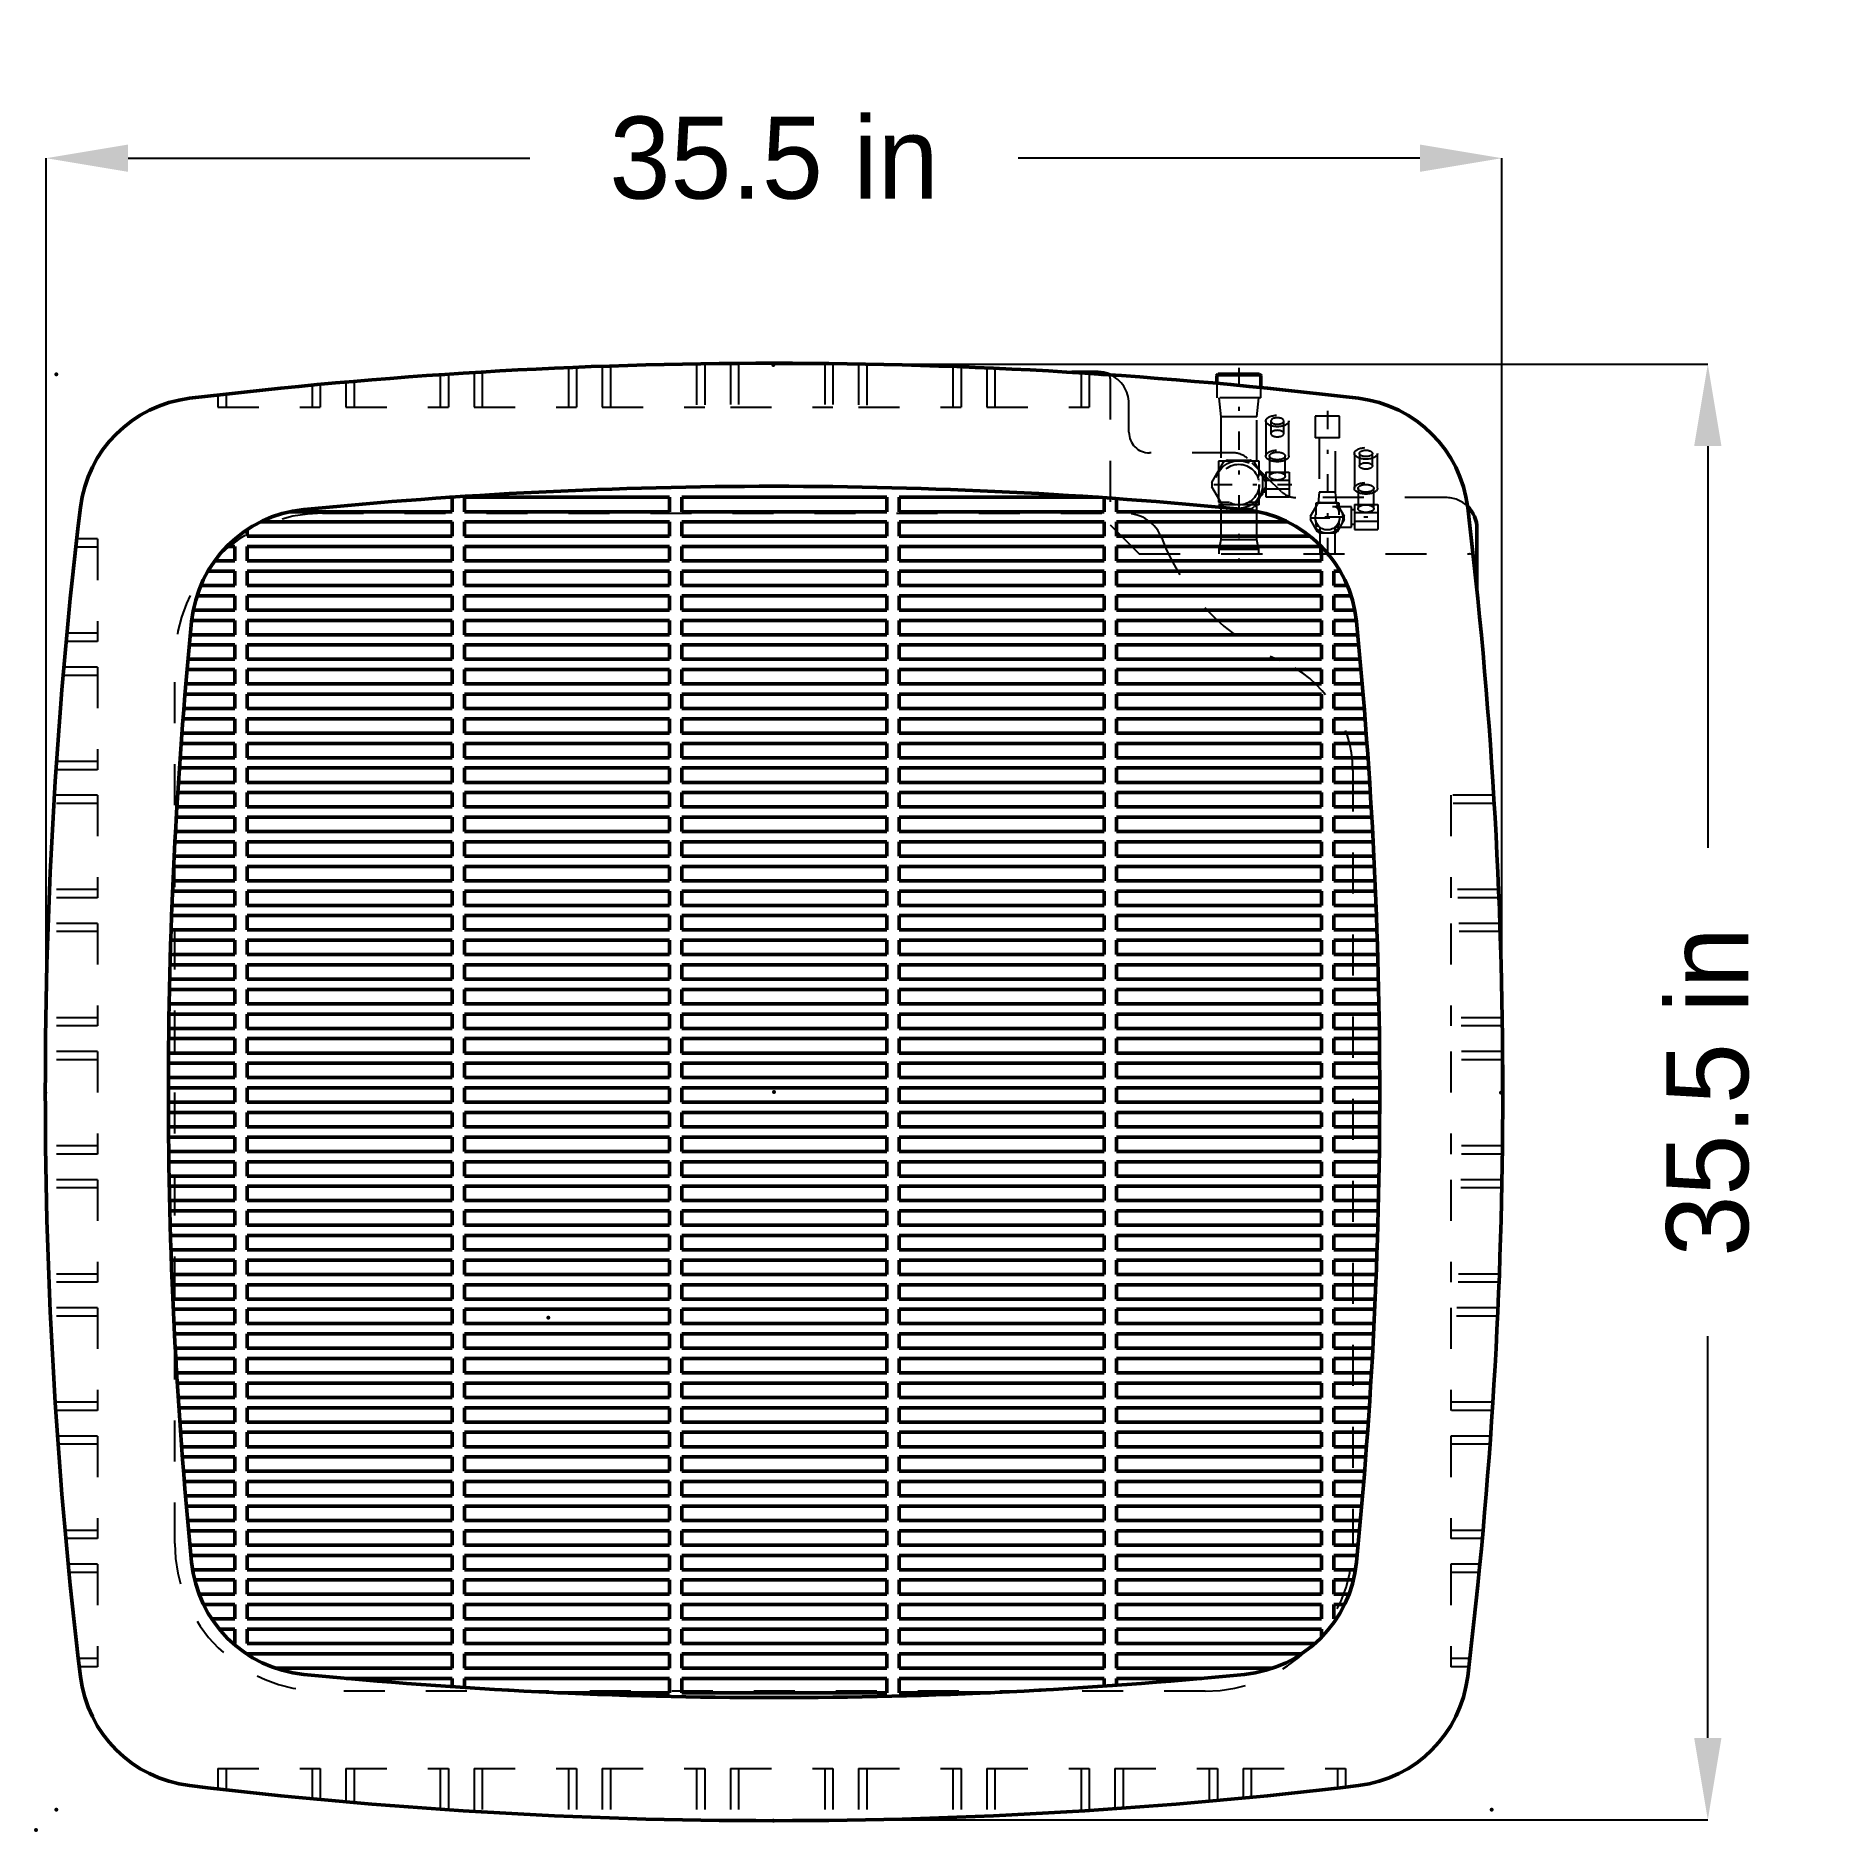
# Model space of a CAD drawing. Header units: inches. Extents: x 0 to 43.8, y 0 to 43.8.
import ezdxf

# ---------------------------------------------------------------- set-up
doc = ezdxf.new("R2010")
doc.units = ezdxf.units.IN
doc.header["$MEASUREMENT"] = 0
doc.linetypes.add('Center', pattern=[1.5, 0.45, -0.5, 0.05, -0.5])
doc.linetypes.add('Dashed', pattern=[2, 1, -1])
for name, color, linetype, lineweight in [('2d ConnectionPoints', 7, 'Continuous', 50), ('AM_0', 7, 'Continuous', 50), ('AM_4', 3, 'Continuous', 25), ('AM_5', 3, 'Continuous', 25), ('AM_7', 7, 'Center', 25), ('AM_9', 6, 'Dashed', 25)]:
    doc.layers.add(name, color=color, linetype=linetype, lineweight=lineweight)
doc.dimstyles.get("Standard").update_dxf_attribs({"dimtxt": 0.18, "dimasz": 0.18, "dimexe": 0.18, "dimexo": 0.0625, "dimgap": 0.09, "dimtad": 0, "dimtih": 1, "dimtoh": 1, "dimdec": 4, "dimzin": 0, "dimdsep": 46, "dimtxsty": 'Standard', "dimcen": 0.09, "dimadec": 0, "dimazin": 0, "dimtfac": 1, "dimtdec": 4, "dimtofl": 0, "dimtmove": 0, "dimatfit": 3, "dimfxl": 1, "dimtolj": 1, "dimtzin": 0, "dimarcsym": 0})

msp = doc.modelspace()

# ---------------------------------------------------------------- blocks, each defined once
blk = doc.blocks.new('*D1')
at = {"layer": 'AM_5', "color": 0, "lineweight": -2}
for p, q in [((0.25, 18), (0.25, 40.77)), ((2.25, 40.77), (12.047, 40.77)), ((33.75, 40.77), (23.953, 40.77)), ((35.75, 18), (35.75, 40.77))]:
    blk.add_line(p, q, dxfattribs=at)
at = {"layer": 'AM_5', "color": 0}
for points in [[(2.25, 41.103), (2.25, 40.437), (0.25, 40.77)], [(33.75, 40.437), (33.75, 41.103), (35.75, 40.77)]]:
    blk.add_solid(points, dxfattribs=at)
at = {"layer": 'Defpoints', "color": 0}
for p in [(0.25, 40.77), (0.25, 18), (35.75, 18)]:
    blk.add_point(p, dxfattribs=at)
at = {"layer": 'AM_5', "color": 0, "insert": (18, 40.77), "char_height": 2, "attachment_point": 5}
blk.add_mtext('\\A1;35.5 in', dxfattribs=at)
blk = doc.blocks.new('*D2')
at = {"layer": 'AM_5', "color": 0, "lineweight": -2}
for p, q in [((18, 35.75), (40.77, 35.75)), ((40.77, 33.75), (40.77, 23.953)), ((40.77, 2.25), (40.77, 12.047)), ((18, 0.25), (40.77, 0.25))]:
    blk.add_line(p, q, dxfattribs=at)
at = {"layer": 'AM_5', "color": 0}
for points in [[(41.103, 33.75), (40.437, 33.75), (40.77, 35.75)], [(40.437, 2.25), (41.103, 2.25), (40.77, 0.25)]]:
    blk.add_solid(points, dxfattribs=at)
at = {"layer": 'Defpoints', "color": 0}
for p in [(18, 35.75), (18, 0.25), (40.77, 0.25)]:
    blk.add_point(p, dxfattribs=at)
at = {"layer": 'AM_5', "color": 0, "insert": (40.77, 18), "char_height": 2, "attachment_point": 5, "rotation": 90}
blk.add_mtext('\\A1;35.5 in', dxfattribs=at)

# ---------------------------------------------------------------- dimensions: what is measured, and where the dimension line sits
at = {"layer": 'AM_5'}
dim = msp.add_linear_dim(base=(0.25, 40.77), p1=(35.75, 18), p2=(0.25, 18), text='35.5 in', dimstyle='Standard', override={"dimtxt": 2, "dimasz": 2, "dimexe": 0, "dimexo": 0, "dimgap": 0.6}, dxfattribs=at)
dim.commit()
dim.dimension.update_dxf_attribs({"geometry": '*D1', "text_midpoint": (18, 40.77), "dimtype": 160})
dim = msp.add_linear_dim(base=(40.77, 0.25), p1=(18, 35.75), p2=(18, 0.25), angle=90, text='35.5 in', dimstyle='Standard', override={"dimtxt": 2, "dimasz": 2, "dimexe": 0, "dimexo": 0, "dimgap": 0.6}, dxfattribs=at)
dim.commit()
dim.dimension.update_dxf_attribs({"geometry": '*D2', "text_midpoint": (40.77, 18), "dimtype": 160, "text_rotation": 90})

# ---------------------------------------------------------------- linework, layer by layer
at = {"layer": '2d ConnectionPoints'}
for p in [(0.5, 35.5), (17.98, 35.73), (26, 35.5), (0.23, 17.98), (18, 18), (18, 18), (18, 18), (35.73, 17.98), (12.5, 12.5), (0.5, 0.5), (35.5, 0.5), (0, 0), (17.98, 0.23)]:
    msp.add_point(p, dxfattribs=at)
at = {"layer": 'AM_0'}
for p, q in [((25.894, 35.54842), (25.26098, 35.54842)), ((28.7945, 35.462), (28.7945, 35.27973)), ((29.8335, 35.5), (28.8325, 35.5)), ((29.8715, 35.17677), (29.8715, 35.462)), ((10.08733, 32.5), (10.15, 32.5)), ((10.15, 32.5), (10.15, 32.15)), ((10.45, 32.15), (10.45, 32.5)), ((10.45, 32.5), (15.45, 32.5)), ((15.45, 32.5), (15.45, 32.15)), ((15.75, 32.15), (15.75, 32.5)), ((15.75, 32.5), (20.75, 32.5)), ((20.75, 32.5), (20.75, 32.15)), ((21.05, 32.5), (25.91267, 32.5)), ((21.05, 32.15), (21.05, 32.5)), ((26.05, 32.49053), (26.05, 32.15)), ((26.35, 32.15), (26.35, 32.46929)), ((10.15, 32.15), (6.19714, 32.15)), ((15.45, 32.15), (10.45, 32.15)), ((20.75, 32.15), (15.75, 32.15)), ((26.05, 32.15), (21.05, 32.15)), ((29.80286, 32.15), (26.35, 32.15)), ((5.15, 31.55), (5.15, 31.71065)), ((10.15, 31.55), (5.15, 31.55)), ((5.479, 31.9), (10.15, 31.9)), ((10.15, 31.9), (10.15, 31.55)), ((10.45, 31.55), (10.45, 31.9)), ((10.45, 31.9), (15.45, 31.9)), ((15.45, 31.55), (10.45, 31.55)), ((15.45, 31.9), (15.45, 31.55)), ((15.75, 31.55), (15.75, 31.9)), ((15.75, 31.9), (20.75, 31.9)), ((20.75, 31.55), (15.75, 31.55)), ((20.75, 31.9), (20.75, 31.55)), ((21.05, 31.55), (21.05, 31.9)), ((21.05, 31.9), (26.05, 31.9)), ((26.05, 31.55), (21.05, 31.55)), ((26.05, 31.9), (26.05, 31.55)), ((26.35, 31.9), (30.521, 31.9)), ((26.35, 31.55), (26.35, 31.9)), ((31.07066, 31.55), (26.35, 31.55)), ((35.14106, 30.22264), (35.14106, 31.735)), ((4.65288, 31.3), (4.85, 31.3)), ((4.85, 31.3), (4.85, 30.95)), ((5.15, 30.95), (5.15, 31.3)), ((5.15, 31.3), (10.15, 31.3)), ((10.15, 31.3), (10.15, 30.95)), ((10.45, 30.95), (10.45, 31.3)), ((10.45, 31.3), (15.45, 31.3)), ((15.45, 31.3), (15.45, 30.95)), ((15.75, 30.95), (15.75, 31.3)), ((15.75, 31.3), (20.75, 31.3)), ((20.75, 31.3), (20.75, 30.95)), ((21.05, 30.95), (21.05, 31.3)), ((21.05, 31.3), (26.05, 31.3)), ((26.05, 31.3), (26.05, 30.95)), ((26.35, 31.3), (31.34712, 31.3)), ((26.35, 30.95), (26.35, 31.3)), ((31.35, 31.29705), (31.35, 30.95)), ((4.19624, 30.7), (4.85, 30.7)), ((4.85, 30.95), (4.35842, 30.95)), ((4.85, 30.7), (4.85, 30.35)), ((10.15, 30.95), (5.15, 30.95)), ((5.15, 30.35), (5.15, 30.7)), ((5.15, 30.7), (10.15, 30.7)), ((10.15, 30.7), (10.15, 30.35)), ((15.45, 30.95), (10.45, 30.95)), ((10.45, 30.35), (10.45, 30.7)), ((10.45, 30.7), (15.45, 30.7)), ((15.45, 30.7), (15.45, 30.35)), ((20.75, 30.95), (15.75, 30.95)), ((15.75, 30.35), (15.75, 30.7)), ((15.75, 30.7), (20.75, 30.7)), ((20.75, 30.7), (20.75, 30.35)), ((26.05, 30.95), (21.05, 30.95)), ((21.05, 30.35), (21.05, 30.7)), ((21.05, 30.7), (26.05, 30.7)), ((26.05, 30.7), (26.05, 30.35)), ((31.35, 30.95), (26.35, 30.95)), ((26.35, 30.35), (26.35, 30.7)), ((26.35, 30.7), (31.35, 30.7)), ((31.35, 30.7), (31.35, 30.35)), ((31.65, 30.7), (31.80376, 30.7)), ((31.65, 30.35), (31.65, 30.7)), ((4.85, 30.35), (4.02175, 30.35)), ((10.15, 30.35), (5.15, 30.35)), ((15.45, 30.35), (10.45, 30.35)), ((20.75, 30.35), (15.75, 30.35)), ((26.05, 30.35), (21.05, 30.35)), ((31.35, 30.35), (26.35, 30.35)), ((31.97825, 30.35), (31.65, 30.35)), ((3.92919, 30.1), (4.85, 30.1)), ((4.85, 30.1), (4.85, 29.75)), ((5.15, 29.75), (5.15, 30.1)), ((5.15, 30.1), (10.15, 30.1)), ((10.15, 30.1), (10.15, 29.75)), ((10.45, 29.75), (10.45, 30.1)), ((10.45, 30.1), (15.45, 30.1)), ((15.45, 30.1), (15.45, 29.75)), ((15.75, 29.75), (15.75, 30.1)), ((15.75, 30.1), (20.75, 30.1)), ((20.75, 30.1), (20.75, 29.75)), ((21.05, 29.75), (21.05, 30.1)), ((21.05, 30.1), (26.05, 30.1)), ((26.05, 30.1), (26.05, 29.75)), ((26.35, 29.75), (26.35, 30.1)), ((26.35, 30.1), (31.35, 30.1)), ((31.35, 30.1), (31.35, 29.75)), ((31.65, 30.1), (32.07081, 30.1)), ((31.65, 29.75), (31.65, 30.1)), ((3.80122, 29.5), (4.85, 29.5)), ((4.85, 29.75), (3.83922, 29.75)), ((4.85, 29.5), (4.85, 29.15)), ((10.15, 29.75), (5.15, 29.75)), ((5.15, 29.15), (5.15, 29.5)), ((5.15, 29.5), (10.15, 29.5)), ((10.15, 29.5), (10.15, 29.15)), ((15.45, 29.75), (10.45, 29.75)), ((10.45, 29.15), (10.45, 29.5)), ((10.45, 29.5), (15.45, 29.5)), ((15.45, 29.5), (15.45, 29.15)), ((20.75, 29.75), (15.75, 29.75)), ((15.75, 29.15), (15.75, 29.5)), ((15.75, 29.5), (20.75, 29.5)), ((20.75, 29.5), (20.75, 29.15)), ((26.05, 29.75), (21.05, 29.75)), ((21.05, 29.15), (21.05, 29.5)), ((21.05, 29.5), (26.05, 29.5)), ((26.05, 29.5), (26.05, 29.15)), ((31.35, 29.75), (26.35, 29.75)), ((26.35, 29.15), (26.35, 29.5)), ((26.35, 29.5), (31.35, 29.5)), ((31.35, 29.5), (31.35, 29.15)), ((32.16078, 29.75), (31.65, 29.75)), ((31.65, 29.5), (32.19878, 29.5)), ((31.65, 29.15), (31.65, 29.5)), ((3.74289, 28.9), (4.85, 28.9)), ((4.85, 29.15), (3.76674, 29.15)), ((4.85, 28.9), (4.85, 28.55)), ((10.15, 29.15), (5.15, 29.15)), ((5.15, 28.55), (5.15, 28.9)), ((5.15, 28.9), (10.15, 28.9)), ((10.15, 28.9), (10.15, 28.55)), ((15.45, 29.15), (10.45, 29.15)), ((10.45, 28.55), (10.45, 28.9)), ((10.45, 28.9), (15.45, 28.9)), ((15.45, 28.9), (15.45, 28.55)), ((20.75, 29.15), (15.75, 29.15)), ((15.75, 28.55), (15.75, 28.9)), ((15.75, 28.9), (20.75, 28.9)), ((20.75, 28.9), (20.75, 28.55)), ((26.05, 29.15), (21.05, 29.15)), ((21.05, 28.55), (21.05, 28.9)), ((21.05, 28.9), (26.05, 28.9)), ((26.05, 28.9), (26.05, 28.55)), ((31.35, 29.15), (26.35, 29.15)), ((26.35, 28.55), (26.35, 28.9)), ((26.35, 28.9), (31.35, 28.9)), ((31.35, 28.9), (31.35, 28.55)), ((32.23326, 29.15), (31.65, 29.15)), ((31.65, 28.9), (32.25711, 28.9)), ((31.65, 28.55), (31.65, 28.9)), ((4.85, 28.55), (3.71042, 28.55)), ((10.15, 28.55), (5.15, 28.55)), ((15.45, 28.55), (10.45, 28.55)), ((20.75, 28.55), (15.75, 28.55)), ((26.05, 28.55), (21.05, 28.55)), ((31.35, 28.55), (26.35, 28.55)), ((32.28958, 28.55), (31.65, 28.55)), ((3.68787, 28.3), (4.85, 28.3)), ((4.85, 28.3), (4.85, 27.95)), ((5.15, 27.95), (5.15, 28.3)), ((5.15, 28.3), (10.15, 28.3)), ((10.15, 28.3), (10.15, 27.95)), ((10.45, 27.95), (10.45, 28.3)), ((10.45, 28.3), (15.45, 28.3)), ((15.45, 28.3), (15.45, 27.95)), ((15.75, 27.95), (15.75, 28.3)), ((15.75, 28.3), (20.75, 28.3)), ((20.75, 28.3), (20.75, 27.95)), ((21.05, 27.95), (21.05, 28.3)), ((21.05, 28.3), (26.05, 28.3)), ((26.05, 28.3), (26.05, 27.95)), ((26.35, 27.95), (26.35, 28.3)), ((26.35, 28.3), (31.35, 28.3)), ((31.35, 28.3), (31.35, 27.95)), ((31.65, 28.3), (32.31213, 28.3)), ((31.65, 27.95), (31.65, 28.3)), ((3.63599, 27.7), (4.85, 27.7)), ((4.85, 27.95), (3.65723, 27.95)), ((4.85, 27.7), (4.85, 27.35)), ((10.15, 27.95), (5.15, 27.95)), ((5.15, 27.35), (5.15, 27.7)), ((5.15, 27.7), (10.15, 27.7)), ((10.15, 27.7), (10.15, 27.35)), ((15.45, 27.95), (10.45, 27.95)), ((10.45, 27.35), (10.45, 27.7)), ((10.45, 27.7), (15.45, 27.7)), ((15.45, 27.7), (15.45, 27.35)), ((20.75, 27.95), (15.75, 27.95)), ((15.75, 27.35), (15.75, 27.7)), ((15.75, 27.7), (20.75, 27.7)), ((20.75, 27.7), (20.75, 27.35)), ((26.05, 27.95), (21.05, 27.95)), ((21.05, 27.35), (21.05, 27.7)), ((21.05, 27.7), (26.05, 27.7)), ((26.05, 27.7), (26.05, 27.35)), ((31.35, 27.95), (26.35, 27.95)), ((26.35, 27.35), (26.35, 27.7)), ((26.35, 27.7), (31.35, 27.7)), ((31.35, 27.7), (31.35, 27.35)), ((32.34277, 27.95), (31.65, 27.95)), ((31.65, 27.7), (32.36401, 27.7)), ((31.65, 27.35), (31.65, 27.7)), ((4.85, 27.35), (3.60717, 27.35)), ((10.15, 27.35), (5.15, 27.35)), ((15.45, 27.35), (10.45, 27.35)), ((20.75, 27.35), (15.75, 27.35)), ((26.05, 27.35), (21.05, 27.35)), ((31.35, 27.35), (26.35, 27.35)), ((32.39283, 27.35), (31.65, 27.35)), ((4.85, 26.75), (3.56025, 26.75)), ((3.58724, 27.1), (4.85, 27.1)), ((4.85, 27.1), (4.85, 26.75)), ((5.15, 26.75), (5.15, 27.1)), ((5.15, 27.1), (10.15, 27.1)), ((10.15, 26.75), (5.15, 26.75)), ((10.15, 27.1), (10.15, 26.75)), ((10.45, 26.75), (10.45, 27.1)), ((10.45, 27.1), (15.45, 27.1)), ((15.45, 26.75), (10.45, 26.75)), ((15.45, 27.1), (15.45, 26.75)), ((15.75, 26.75), (15.75, 27.1)), ((15.75, 27.1), (20.75, 27.1)), ((20.75, 26.75), (15.75, 26.75)), ((20.75, 27.1), (20.75, 26.75)), ((21.05, 26.75), (21.05, 27.1)), ((21.05, 27.1), (26.05, 27.1)), ((26.05, 26.75), (21.05, 26.75)), ((26.05, 27.1), (26.05, 26.75)), ((26.35, 26.75), (26.35, 27.1)), ((26.35, 27.1), (31.35, 27.1)), ((31.35, 26.75), (26.35, 26.75)), ((31.35, 27.1), (31.35, 26.75)), ((31.65, 27.1), (32.41276, 27.1)), ((31.65, 26.75), (31.65, 27.1)), ((32.43975, 26.75), (31.65, 26.75)), ((3.54163, 26.5), (4.85, 26.5)), ((4.85, 26.5), (4.85, 26.15)), ((5.15, 26.15), (5.15, 26.5)), ((5.15, 26.5), (10.15, 26.5)), ((10.15, 26.5), (10.15, 26.15)), ((10.45, 26.15), (10.45, 26.5)), ((10.45, 26.5), (15.45, 26.5)), ((15.45, 26.5), (15.45, 26.15)), ((15.75, 26.15), (15.75, 26.5)), ((15.75, 26.5), (20.75, 26.5)), ((20.75, 26.5), (20.75, 26.15)), ((21.05, 26.15), (21.05, 26.5)), ((21.05, 26.5), (26.05, 26.5)), ((26.05, 26.5), (26.05, 26.15)), ((26.35, 26.15), (26.35, 26.5)), ((26.35, 26.5), (31.35, 26.5)), ((31.35, 26.5), (31.35, 26.15)), ((31.65, 26.5), (32.45837, 26.5)), ((31.65, 26.15), (31.65, 26.5)), ((3.49914, 25.9), (4.85, 25.9)), ((4.85, 26.15), (3.51646, 26.15)), ((4.85, 25.9), (4.85, 25.55)), ((10.15, 26.15), (5.15, 26.15)), ((5.15, 25.55), (5.15, 25.9)), ((5.15, 25.9), (10.15, 25.9)), ((10.15, 25.9), (10.15, 25.55)), ((15.45, 26.15), (10.45, 26.15)), ((10.45, 25.55), (10.45, 25.9)), ((10.45, 25.9), (15.45, 25.9)), ((15.45, 25.9), (15.45, 25.55)), ((20.75, 26.15), (15.75, 26.15)), ((15.75, 25.55), (15.75, 25.9)), ((15.75, 25.9), (20.75, 25.9)), ((20.75, 25.9), (20.75, 25.55)), ((26.05, 26.15), (21.05, 26.15)), ((21.05, 25.55), (21.05, 25.9)), ((21.05, 25.9), (26.05, 25.9)), ((26.05, 25.9), (26.05, 25.55)), ((31.35, 26.15), (26.35, 26.15)), ((26.35, 25.55), (26.35, 25.9)), ((26.35, 25.9), (31.35, 25.9)), ((31.35, 25.9), (31.35, 25.55)), ((32.48354, 26.15), (31.65, 26.15)), ((31.65, 25.9), (32.50086, 25.9)), ((31.65, 25.55), (31.65, 25.9)), ((4.85, 25.55), (3.47579, 25.55)), ((10.15, 25.55), (5.15, 25.55)), ((15.45, 25.55), (10.45, 25.55)), ((20.75, 25.55), (15.75, 25.55)), ((26.05, 25.55), (21.05, 25.55)), ((31.35, 25.55), (26.35, 25.55)), ((32.52421, 25.55), (31.65, 25.55)), ((4.85, 24.95), (3.43824, 24.95)), ((3.45977, 25.3), (4.85, 25.3)), ((4.85, 25.3), (4.85, 24.95)), ((5.15, 24.95), (5.15, 25.3)), ((5.15, 25.3), (10.15, 25.3)), ((10.15, 24.95), (5.15, 24.95)), ((10.15, 25.3), (10.15, 24.95)), ((10.45, 24.95), (10.45, 25.3)), ((10.45, 25.3), (15.45, 25.3)), ((15.45, 24.95), (10.45, 24.95)), ((15.45, 25.3), (15.45, 24.95)), ((15.75, 24.95), (15.75, 25.3)), ((15.75, 25.3), (20.75, 25.3)), ((20.75, 24.95), (15.75, 24.95)), ((20.75, 25.3), (20.75, 24.95)), ((21.05, 24.95), (21.05, 25.3)), ((21.05, 25.3), (26.05, 25.3)), ((26.05, 24.95), (21.05, 24.95)), ((26.05, 25.3), (26.05, 24.95)), ((26.35, 24.95), (26.35, 25.3)), ((26.35, 25.3), (31.35, 25.3)), ((31.35, 24.95), (26.35, 24.95)), ((31.35, 25.3), (31.35, 24.95)), ((31.65, 25.3), (32.54023, 25.3)), ((31.65, 24.95), (31.65, 25.3)), ((32.56176, 24.95), (31.65, 24.95)), ((3.42352, 24.7), (4.85, 24.7)), ((4.85, 24.7), (4.85, 24.35)), ((5.15, 24.35), (5.15, 24.7)), ((5.15, 24.7), (10.15, 24.7)), ((10.15, 24.7), (10.15, 24.35)), ((10.45, 24.35), (10.45, 24.7)), ((10.45, 24.7), (15.45, 24.7)), ((15.45, 24.7), (15.45, 24.35)), ((15.75, 24.35), (15.75, 24.7)), ((15.75, 24.7), (20.75, 24.7)), ((20.75, 24.7), (20.75, 24.35)), ((21.05, 24.35), (21.05, 24.7)), ((21.05, 24.7), (26.05, 24.7)), ((26.05, 24.7), (26.05, 24.35)), ((26.35, 24.35), (26.35, 24.7)), ((26.35, 24.7), (31.35, 24.7)), ((31.35, 24.7), (31.35, 24.35)), ((31.65, 24.7), (32.57648, 24.7)), ((31.65, 24.35), (31.65, 24.7)), ((3.39039, 24.1), (4.85, 24.1)), ((4.85, 24.35), (3.40381, 24.35)), ((4.85, 24.1), (4.85, 23.75)), ((10.15, 24.35), (5.15, 24.35)), ((5.15, 23.75), (5.15, 24.1)), ((5.15, 24.1), (10.15, 24.1)), ((10.15, 24.1), (10.15, 23.75)), ((15.45, 24.35), (10.45, 24.35)), ((10.45, 23.75), (10.45, 24.1)), ((10.45, 24.1), (15.45, 24.1)), ((15.45, 24.1), (15.45, 23.75)), ((20.75, 24.35), (15.75, 24.35)), ((15.75, 23.75), (15.75, 24.1)), ((15.75, 24.1), (20.75, 24.1)), ((20.75, 24.1), (20.75, 23.75)), ((26.05, 24.35), (21.05, 24.35)), ((21.05, 23.75), (21.05, 24.1)), ((21.05, 24.1), (26.05, 24.1)), ((26.05, 24.1), (26.05, 23.75)), ((31.35, 24.35), (26.35, 24.35)), ((26.35, 23.75), (26.35, 24.1)), ((26.35, 24.1), (31.35, 24.1)), ((31.35, 24.1), (31.35, 23.75)), ((32.59619, 24.35), (31.65, 24.35)), ((31.65, 24.1), (32.60961, 24.1)), ((31.65, 23.75), (31.65, 24.1)), ((4.85, 23.75), (3.3725, 23.75)), ((10.15, 23.75), (5.15, 23.75)), ((15.45, 23.75), (10.45, 23.75)), ((20.75, 23.75), (15.75, 23.75)), ((26.05, 23.75), (21.05, 23.75)), ((31.35, 23.75), (26.35, 23.75)), ((32.6275, 23.75), (31.65, 23.75)), ((3.36037, 23.5), (4.85, 23.5)), ((4.85, 23.5), (4.85, 23.15)), ((5.15, 23.15), (5.15, 23.5)), ((5.15, 23.5), (10.15, 23.5)), ((10.15, 23.5), (10.15, 23.15)), ((10.45, 23.15), (10.45, 23.5)), ((10.45, 23.5), (15.45, 23.5)), ((15.45, 23.5), (15.45, 23.15)), ((15.75, 23.15), (15.75, 23.5)), ((15.75, 23.5), (20.75, 23.5)), ((20.75, 23.5), (20.75, 23.15)), ((21.05, 23.15), (21.05, 23.5)), ((21.05, 23.5), (26.05, 23.5)), ((26.05, 23.5), (26.05, 23.15)), ((26.35, 23.15), (26.35, 23.5)), ((26.35, 23.5), (31.35, 23.5)), ((31.35, 23.5), (31.35, 23.15)), ((31.65, 23.5), (32.63963, 23.5)), ((31.65, 23.15), (31.65, 23.5)), ((3.33347, 22.9), (4.85, 22.9)), ((4.85, 23.15), (3.3443, 23.15)), ((4.85, 22.9), (4.85, 22.55)), ((10.15, 23.15), (5.15, 23.15)), ((5.15, 22.55), (5.15, 22.9)), ((5.15, 22.9), (10.15, 22.9)), ((10.15, 22.9), (10.15, 22.55)), ((15.45, 23.15), (10.45, 23.15)), ((10.45, 22.55), (10.45, 22.9)), ((10.45, 22.9), (15.45, 22.9)), ((15.45, 22.9), (15.45, 22.55)), ((20.75, 23.15), (15.75, 23.15)), ((15.75, 22.55), (15.75, 22.9)), ((15.75, 22.9), (20.75, 22.9)), ((20.75, 22.9), (20.75, 22.55)), ((26.05, 23.15), (21.05, 23.15)), ((21.05, 22.55), (21.05, 22.9)), ((21.05, 22.9), (26.05, 22.9)), ((26.05, 22.9), (26.05, 22.55)), ((31.35, 23.15), (26.35, 23.15)), ((26.35, 22.55), (26.35, 22.9)), ((26.35, 22.9), (31.35, 22.9)), ((31.35, 22.9), (31.35, 22.55)), ((32.6557, 23.15), (31.65, 23.15)), ((31.65, 22.9), (32.66653, 22.9)), ((31.65, 22.55), (31.65, 22.9)), ((4.85, 22.55), (3.31921, 22.55)), ((10.15, 22.55), (5.15, 22.55)), ((15.45, 22.55), (10.45, 22.55)), ((20.75, 22.55), (15.75, 22.55)), ((26.05, 22.55), (21.05, 22.55)), ((31.35, 22.55), (26.35, 22.55)), ((32.68079, 22.55), (31.65, 22.55)), ((4.85, 21.95), (3.29723, 21.95)), ((3.30967, 22.3), (4.85, 22.3)), ((4.85, 22.3), (4.85, 21.95)), ((5.15, 21.95), (5.15, 22.3)), ((5.15, 22.3), (10.15, 22.3)), ((10.15, 21.95), (5.15, 21.95)), ((10.15, 22.3), (10.15, 21.95)), ((10.45, 21.95), (10.45, 22.3)), ((10.45, 22.3), (15.45, 22.3)), ((15.45, 21.95), (10.45, 21.95)), ((15.45, 22.3), (15.45, 21.95)), ((15.75, 21.95), (15.75, 22.3)), ((15.75, 22.3), (20.75, 22.3)), ((20.75, 21.95), (15.75, 21.95)), ((20.75, 22.3), (20.75, 21.95)), ((21.05, 21.95), (21.05, 22.3)), ((21.05, 22.3), (26.05, 22.3)), ((26.05, 21.95), (21.05, 21.95)), ((26.05, 22.3), (26.05, 21.95)), ((26.35, 21.95), (26.35, 22.3)), ((26.35, 22.3), (31.35, 22.3)), ((31.35, 21.95), (26.35, 21.95)), ((31.35, 22.3), (31.35, 21.95)), ((31.65, 22.3), (32.69033, 22.3)), ((31.65, 21.95), (31.65, 22.3)), ((32.70277, 21.95), (31.65, 21.95)), ((3.28898, 21.7), (4.85, 21.7)), ((4.85, 21.7), (4.85, 21.35)), ((5.15, 21.35), (5.15, 21.7)), ((5.15, 21.7), (10.15, 21.7)), ((10.15, 21.7), (10.15, 21.35)), ((10.45, 21.35), (10.45, 21.7)), ((10.45, 21.7), (15.45, 21.7)), ((15.45, 21.7), (15.45, 21.35)), ((15.75, 21.35), (15.75, 21.7)), ((15.75, 21.7), (20.75, 21.7)), ((20.75, 21.7), (20.75, 21.35)), ((21.05, 21.35), (21.05, 21.7)), ((21.05, 21.7), (26.05, 21.7)), ((26.05, 21.7), (26.05, 21.35)), ((26.35, 21.35), (26.35, 21.7)), ((26.35, 21.7), (31.35, 21.7)), ((31.35, 21.7), (31.35, 21.35)), ((31.65, 21.7), (32.71102, 21.7)), ((31.65, 21.35), (31.65, 21.7)), ((3.2714, 21.1), (4.85, 21.1)), ((4.85, 21.35), (3.27835, 21.35)), ((4.85, 21.1), (4.85, 20.75)), ((10.15, 21.35), (5.15, 21.35)), ((5.15, 20.75), (5.15, 21.1)), ((5.15, 21.1), (10.15, 21.1)), ((10.15, 21.1), (10.15, 20.75)), ((15.45, 21.35), (10.45, 21.35)), ((10.45, 20.75), (10.45, 21.1)), ((10.45, 21.1), (15.45, 21.1)), ((15.45, 21.1), (15.45, 20.75)), ((20.75, 21.35), (15.75, 21.35)), ((15.75, 20.75), (15.75, 21.1)), ((15.75, 21.1), (20.75, 21.1)), ((20.75, 21.1), (20.75, 20.75)), ((26.05, 21.35), (21.05, 21.35)), ((21.05, 20.75), (21.05, 21.1)), ((21.05, 21.1), (26.05, 21.1)), ((26.05, 21.1), (26.05, 20.75)), ((31.35, 21.35), (26.35, 21.35)), ((26.35, 20.75), (26.35, 21.1)), ((26.35, 21.1), (31.35, 21.1)), ((31.35, 21.1), (31.35, 20.75)), ((32.72165, 21.35), (31.65, 21.35)), ((31.65, 21.1), (32.7286, 21.1)), ((31.65, 20.75), (31.65, 21.1)), ((4.85, 20.75), (3.26258, 20.75)), ((10.15, 20.75), (5.15, 20.75)), ((15.45, 20.75), (10.45, 20.75)), ((20.75, 20.75), (15.75, 20.75)), ((26.05, 20.75), (21.05, 20.75)), ((31.35, 20.75), (26.35, 20.75)), ((32.73742, 20.75), (31.65, 20.75)), ((4.85, 20.15), (3.24991, 20.15)), ((3.25692, 20.5), (4.85, 20.5)), ((4.85, 20.5), (4.85, 20.15)), ((5.15, 20.15), (5.15, 20.5)), ((5.15, 20.5), (10.15, 20.5)), ((10.15, 20.15), (5.15, 20.15)), ((10.15, 20.5), (10.15, 20.15)), ((10.45, 20.15), (10.45, 20.5)), ((10.45, 20.5), (15.45, 20.5)), ((15.45, 20.15), (10.45, 20.15)), ((15.45, 20.5), (15.45, 20.15)), ((15.75, 20.15), (15.75, 20.5)), ((15.75, 20.5), (20.75, 20.5)), ((20.75, 20.15), (15.75, 20.15)), ((20.75, 20.5), (20.75, 20.15)), ((21.05, 20.15), (21.05, 20.5)), ((21.05, 20.5), (26.05, 20.5)), ((26.05, 20.15), (21.05, 20.15)), ((26.05, 20.5), (26.05, 20.15)), ((26.35, 20.15), (26.35, 20.5)), ((26.35, 20.5), (31.35, 20.5)), ((31.35, 20.15), (26.35, 20.15)), ((31.35, 20.5), (31.35, 20.15)), ((31.65, 20.5), (32.74308, 20.5)), ((31.65, 20.15), (31.65, 20.5)), ((32.75009, 20.15), (31.65, 20.15)), ((3.24555, 19.9), (4.85, 19.9)), ((4.85, 19.9), (4.85, 19.55)), ((5.15, 19.55), (5.15, 19.9)), ((5.15, 19.9), (10.15, 19.9)), ((10.15, 19.9), (10.15, 19.55)), ((10.45, 19.55), (10.45, 19.9)), ((10.45, 19.9), (15.45, 19.9)), ((15.45, 19.9), (15.45, 19.55)), ((15.75, 19.55), (15.75, 19.9)), ((15.75, 19.9), (20.75, 19.9)), ((20.75, 19.9), (20.75, 19.55)), ((21.05, 19.55), (21.05, 19.9)), ((21.05, 19.9), (26.05, 19.9)), ((26.05, 19.9), (26.05, 19.55)), ((26.35, 19.55), (26.35, 19.9)), ((26.35, 19.9), (31.35, 19.9)), ((31.35, 19.9), (31.35, 19.55)), ((31.65, 19.9), (32.75445, 19.9)), ((31.65, 19.55), (31.65, 19.9)), ((3.23728, 19.3), (4.85, 19.3)), ((4.85, 19.55), (3.24035, 19.55)), ((4.85, 19.3), (4.85, 18.95)), ((10.15, 19.55), (5.15, 19.55)), ((5.15, 18.95), (5.15, 19.3)), ((5.15, 19.3), (10.15, 19.3)), ((10.15, 19.3), (10.15, 18.95)), ((15.45, 19.55), (10.45, 19.55)), ((10.45, 18.95), (10.45, 19.3)), ((10.45, 19.3), (15.45, 19.3)), ((15.45, 19.3), (15.45, 18.95)), ((20.75, 19.55), (15.75, 19.55)), ((15.75, 18.95), (15.75, 19.3)), ((15.75, 19.3), (20.75, 19.3)), ((20.75, 19.3), (20.75, 18.95)), ((26.05, 19.55), (21.05, 19.55)), ((21.05, 18.95), (21.05, 19.3)), ((21.05, 19.3), (26.05, 19.3)), ((26.05, 19.3), (26.05, 18.95)), ((31.35, 19.55), (26.35, 19.55)), ((26.35, 18.95), (26.35, 19.3)), ((26.35, 19.3), (31.35, 19.3)), ((31.35, 19.3), (31.35, 18.95)), ((32.75965, 19.55), (31.65, 19.55)), ((31.65, 19.3), (32.76272, 19.3)), ((31.65, 18.95), (31.65, 19.3)), ((4.85, 18.95), (3.23389, 18.95)), ((10.15, 18.95), (5.15, 18.95)), ((15.45, 18.95), (10.45, 18.95)), ((20.75, 18.95), (15.75, 18.95)), ((26.05, 18.95), (21.05, 18.95)), ((31.35, 18.95), (26.35, 18.95)), ((32.76611, 18.95), (31.65, 18.95)), ((3.23211, 18.7), (4.85, 18.7)), ((4.85, 18.7), (4.85, 18.35)), ((5.15, 18.35), (5.15, 18.7)), ((5.15, 18.7), (10.15, 18.7)), ((10.15, 18.7), (10.15, 18.35)), ((10.45, 18.35), (10.45, 18.7)), ((10.45, 18.7), (15.45, 18.7)), ((15.45, 18.7), (15.45, 18.35)), ((15.75, 18.35), (15.75, 18.7)), ((15.75, 18.7), (20.75, 18.7)), ((20.75, 18.7), (20.75, 18.35)), ((21.05, 18.35), (21.05, 18.7)), ((21.05, 18.7), (26.05, 18.7)), ((26.05, 18.7), (26.05, 18.35)), ((26.35, 18.35), (26.35, 18.7)), ((26.35, 18.7), (31.35, 18.7)), ((31.35, 18.7), (31.35, 18.35)), ((31.65, 18.7), (32.76789, 18.7)), ((31.65, 18.35), (31.65, 18.7)), ((3.23004, 18.1), (4.85, 18.1)), ((4.85, 18.35), (3.23053, 18.35)), ((4.85, 18.1), (4.85, 17.75)), ((10.15, 18.35), (5.15, 18.35)), ((5.15, 17.75), (5.15, 18.1)), ((5.15, 18.1), (10.15, 18.1)), ((10.15, 18.1), (10.15, 17.75)), ((15.45, 18.35), (10.45, 18.35)), ((10.45, 17.75), (10.45, 18.1)), ((10.45, 18.1), (15.45, 18.1)), ((15.45, 18.1), (15.45, 17.75)), ((20.75, 18.35), (15.75, 18.35)), ((15.75, 17.75), (15.75, 18.1)), ((15.75, 18.1), (20.75, 18.1)), ((20.75, 18.1), (20.75, 17.75)), ((26.05, 18.35), (21.05, 18.35)), ((21.05, 17.75), (21.05, 18.1)), ((21.05, 18.1), (26.05, 18.1)), ((26.05, 18.1), (26.05, 17.75)), ((31.35, 18.35), (26.35, 18.35)), ((26.35, 17.75), (26.35, 18.1)), ((26.35, 18.1), (31.35, 18.1)), ((31.35, 18.1), (31.35, 17.75)), ((32.76947, 18.35), (31.65, 18.35)), ((31.65, 18.1), (32.76996, 18.1)), ((31.65, 17.75), (31.65, 18.1)), ((4.85, 17.75), (3.23027, 17.75)), ((10.15, 17.75), (5.15, 17.75)), ((15.45, 17.75), (10.45, 17.75)), ((20.75, 17.75), (15.75, 17.75)), ((26.05, 17.75), (21.05, 17.75)), ((31.35, 17.75), (26.35, 17.75)), ((32.76973, 17.75), (31.65, 17.75)), ((3.23108, 17.5), (4.85, 17.5)), ((4.85, 17.15), (3.23311, 17.15)), ((4.85, 17.5), (4.85, 17.15)), ((5.15, 17.15), (5.15, 17.5)), ((5.15, 17.5), (10.15, 17.5)), ((10.15, 17.15), (5.15, 17.15)), ((10.15, 17.5), (10.15, 17.15)), ((10.45, 17.15), (10.45, 17.5)), ((10.45, 17.5), (15.45, 17.5)), ((15.45, 17.15), (10.45, 17.15)), ((15.45, 17.5), (15.45, 17.15)), ((15.75, 17.15), (15.75, 17.5)), ((15.75, 17.5), (20.75, 17.5)), ((20.75, 17.15), (15.75, 17.15)), ((20.75, 17.5), (20.75, 17.15)), ((21.05, 17.15), (21.05, 17.5)), ((21.05, 17.5), (26.05, 17.5)), ((26.05, 17.15), (21.05, 17.15)), ((26.05, 17.5), (26.05, 17.15)), ((26.35, 17.15), (26.35, 17.5)), ((26.35, 17.5), (31.35, 17.5)), ((31.35, 17.15), (26.35, 17.15)), ((31.35, 17.5), (31.35, 17.15)), ((31.65, 17.5), (32.76892, 17.5)), ((31.65, 17.15), (31.65, 17.5)), ((32.76689, 17.15), (31.65, 17.15)), ((3.23521, 16.9), (4.85, 16.9)), ((4.85, 16.9), (4.85, 16.55)), ((5.15, 16.55), (5.15, 16.9)), ((5.15, 16.9), (10.15, 16.9)), ((10.15, 16.9), (10.15, 16.55)), ((10.45, 16.55), (10.45, 16.9)), ((10.45, 16.9), (15.45, 16.9)), ((15.45, 16.9), (15.45, 16.55)), ((15.75, 16.55), (15.75, 16.9)), ((15.75, 16.9), (20.75, 16.9)), ((20.75, 16.9), (20.75, 16.55)), ((21.05, 16.55), (21.05, 16.9)), ((21.05, 16.9), (26.05, 16.9)), ((26.05, 16.9), (26.05, 16.55)), ((26.35, 16.55), (26.35, 16.9)), ((26.35, 16.9), (31.35, 16.9)), ((31.35, 16.9), (31.35, 16.55)), ((31.65, 16.9), (32.76479, 16.9)), ((31.65, 16.55), (31.65, 16.9)), ((4.85, 16.55), (3.23906, 16.55)), ((3.24245, 16.3), (4.85, 16.3)), ((4.85, 16.3), (4.85, 15.95)), ((10.15, 16.55), (5.15, 16.55)), ((5.15, 15.95), (5.15, 16.3)), ((5.15, 16.3), (10.15, 16.3)), ((10.15, 16.3), (10.15, 15.95)), ((15.45, 16.55), (10.45, 16.55)), ((10.45, 15.95), (10.45, 16.3)), ((10.45, 16.3), (15.45, 16.3)), ((15.45, 16.3), (15.45, 15.95)), ((20.75, 16.55), (15.75, 16.55)), ((15.75, 15.95), (15.75, 16.3)), ((15.75, 16.3), (20.75, 16.3)), ((20.75, 16.3), (20.75, 15.95)), ((26.05, 16.55), (21.05, 16.55)), ((21.05, 15.95), (21.05, 16.3)), ((21.05, 16.3), (26.05, 16.3)), ((26.05, 16.3), (26.05, 15.95)), ((31.35, 16.55), (26.35, 16.55)), ((26.35, 15.95), (26.35, 16.3)), ((26.35, 16.3), (31.35, 16.3)), ((31.35, 16.3), (31.35, 15.95)), ((32.76094, 16.55), (31.65, 16.55)), ((31.65, 16.3), (32.75755, 16.3)), ((31.65, 15.95), (31.65, 16.3)), ((4.85, 15.95), (3.2481, 15.95)), ((10.15, 15.95), (5.15, 15.95)), ((15.45, 15.95), (10.45, 15.95)), ((20.75, 15.95), (15.75, 15.95)), ((26.05, 15.95), (21.05, 15.95)), ((31.35, 15.95), (26.35, 15.95)), ((32.7519, 15.95), (31.65, 15.95)), ((3.25279, 15.7), (4.85, 15.7)), ((4.85, 15.35), (3.26025, 15.35)), ((4.85, 15.7), (4.85, 15.35)), ((5.15, 15.35), (5.15, 15.7)), ((5.15, 15.7), (10.15, 15.7)), ((10.15, 15.35), (5.15, 15.35)), ((10.15, 15.7), (10.15, 15.35)), ((10.45, 15.35), (10.45, 15.7)), ((10.45, 15.7), (15.45, 15.7)), ((15.45, 15.35), (10.45, 15.35)), ((15.45, 15.7), (15.45, 15.35)), ((15.75, 15.35), (15.75, 15.7)), ((15.75, 15.7), (20.75, 15.7)), ((20.75, 15.35), (15.75, 15.35)), ((20.75, 15.7), (20.75, 15.35)), ((21.05, 15.35), (21.05, 15.7)), ((21.05, 15.7), (26.05, 15.7)), ((26.05, 15.35), (21.05, 15.35)), ((26.05, 15.7), (26.05, 15.35)), ((26.35, 15.35), (26.35, 15.7)), ((26.35, 15.7), (31.35, 15.7)), ((31.35, 15.35), (26.35, 15.35)), ((31.35, 15.7), (31.35, 15.35)), ((31.65, 15.7), (32.74721, 15.7)), ((31.65, 15.35), (31.65, 15.7)), ((32.73975, 15.35), (31.65, 15.35)), ((3.26623, 15.1), (4.85, 15.1)), ((4.85, 15.1), (4.85, 14.75)), ((5.15, 14.75), (5.15, 15.1)), ((5.15, 15.1), (10.15, 15.1)), ((10.15, 15.1), (10.15, 14.75)), ((10.45, 14.75), (10.45, 15.1)), ((10.45, 15.1), (15.45, 15.1)), ((15.45, 15.1), (15.45, 14.75)), ((15.75, 14.75), (15.75, 15.1)), ((15.75, 15.1), (20.75, 15.1)), ((20.75, 15.1), (20.75, 14.75)), ((21.05, 14.75), (21.05, 15.1)), ((21.05, 15.1), (26.05, 15.1)), ((26.05, 15.1), (26.05, 14.75)), ((26.35, 14.75), (26.35, 15.1)), ((26.35, 15.1), (31.35, 15.1)), ((31.35, 15.1), (31.35, 14.75)), ((31.65, 15.1), (32.73377, 15.1)), ((31.65, 14.75), (31.65, 15.1)), ((4.85, 14.75), (3.27551, 14.75)), ((3.28278, 14.5), (4.85, 14.5)), ((4.85, 14.5), (4.85, 14.15)), ((10.15, 14.75), (5.15, 14.75)), ((5.15, 14.15), (5.15, 14.5)), ((5.15, 14.5), (10.15, 14.5)), ((10.15, 14.5), (10.15, 14.15)), ((15.45, 14.75), (10.45, 14.75)), ((10.45, 14.15), (10.45, 14.5)), ((10.45, 14.5), (15.45, 14.5)), ((15.45, 14.5), (15.45, 14.15)), ((20.75, 14.75), (15.75, 14.75)), ((15.75, 14.15), (15.75, 14.5)), ((15.75, 14.5), (20.75, 14.5)), ((20.75, 14.5), (20.75, 14.15)), ((26.05, 14.75), (21.05, 14.75)), ((21.05, 14.15), (21.05, 14.5)), ((21.05, 14.5), (26.05, 14.5)), ((26.05, 14.5), (26.05, 14.15)), ((31.35, 14.75), (26.35, 14.75)), ((26.35, 14.15), (26.35, 14.5)), ((26.35, 14.5), (31.35, 14.5)), ((31.35, 14.5), (31.35, 14.15)), ((32.72449, 14.75), (31.65, 14.75)), ((31.65, 14.5), (32.71722, 14.5)), ((31.65, 14.15), (31.65, 14.5)), ((4.85, 14.15), (3.29386, 14.15)), ((10.15, 14.15), (5.15, 14.15)), ((15.45, 14.15), (10.45, 14.15)), ((20.75, 14.15), (15.75, 14.15)), ((26.05, 14.15), (21.05, 14.15)), ((31.35, 14.15), (26.35, 14.15)), ((32.70614, 14.15), (31.65, 14.15)), ((3.30243, 13.9), (4.85, 13.9)), ((4.85, 13.9), (4.85, 13.55)), ((5.15, 13.55), (5.15, 13.9)), ((5.15, 13.9), (10.15, 13.9)), ((10.15, 13.9), (10.15, 13.55)), ((10.45, 13.55), (10.45, 13.9)), ((10.45, 13.9), (15.45, 13.9)), ((15.45, 13.9), (15.45, 13.55)), ((15.75, 13.55), (15.75, 13.9)), ((15.75, 13.9), (20.75, 13.9)), ((20.75, 13.9), (20.75, 13.55)), ((21.05, 13.55), (21.05, 13.9)), ((21.05, 13.9), (26.05, 13.9)), ((26.05, 13.9), (26.05, 13.55)), ((26.35, 13.55), (26.35, 13.9)), ((26.35, 13.9), (31.35, 13.9)), ((31.35, 13.9), (31.35, 13.55)), ((31.65, 13.9), (32.69757, 13.9)), ((31.65, 13.55), (31.65, 13.9)), ((4.85, 13.55), (3.31533, 13.55)), ((3.32519, 13.3), (4.85, 13.3)), ((4.85, 13.3), (4.85, 12.95)), ((10.15, 13.55), (5.15, 13.55)), ((5.15, 12.95), (5.15, 13.3)), ((5.15, 13.3), (10.15, 13.3)), ((10.15, 13.3), (10.15, 12.95)), ((15.45, 13.55), (10.45, 13.55)), ((10.45, 12.95), (10.45, 13.3)), ((10.45, 13.3), (15.45, 13.3)), ((15.45, 13.3), (15.45, 12.95)), ((20.75, 13.55), (15.75, 13.55)), ((15.75, 12.95), (15.75, 13.3)), ((15.75, 13.3), (20.75, 13.3)), ((20.75, 13.3), (20.75, 12.95)), ((26.05, 13.55), (21.05, 13.55)), ((21.05, 12.95), (21.05, 13.3)), ((21.05, 13.3), (26.05, 13.3)), ((26.05, 13.3), (26.05, 12.95)), ((31.35, 13.55), (26.35, 13.55)), ((26.35, 12.95), (26.35, 13.3)), ((26.35, 13.3), (31.35, 13.3)), ((31.35, 13.3), (31.35, 12.95)), ((32.68467, 13.55), (31.65, 13.55)), ((31.65, 13.3), (32.67481, 13.3)), ((31.65, 12.95), (31.65, 13.3)), ((4.85, 12.95), (3.3399, 12.95)), ((3.35106, 12.7), (4.85, 12.7)), ((4.85, 12.7), (4.85, 12.35)), ((10.15, 12.95), (5.15, 12.95)), ((5.15, 12.35), (5.15, 12.7)), ((5.15, 12.7), (10.15, 12.7)), ((10.15, 12.7), (10.15, 12.35)), ((15.45, 12.95), (10.45, 12.95)), ((10.45, 12.35), (10.45, 12.7)), ((10.45, 12.7), (15.45, 12.7)), ((15.45, 12.7), (15.45, 12.35)), ((20.75, 12.95), (15.75, 12.95)), ((15.75, 12.35), (15.75, 12.7)), ((15.75, 12.7), (20.75, 12.7)), ((20.75, 12.7), (20.75, 12.35)), ((26.05, 12.95), (21.05, 12.95)), ((21.05, 12.35), (21.05, 12.7)), ((21.05, 12.7), (26.05, 12.7)), ((26.05, 12.7), (26.05, 12.35)), ((31.35, 12.95), (26.35, 12.95)), ((26.35, 12.35), (26.35, 12.7)), ((26.35, 12.7), (31.35, 12.7)), ((31.35, 12.7), (31.35, 12.35)), ((32.6601, 12.95), (31.65, 12.95)), ((31.65, 12.7), (32.64894, 12.7)), ((31.65, 12.35), (31.65, 12.7)), ((4.85, 12.35), (3.36758, 12.35)), ((10.15, 12.35), (5.15, 12.35)), ((15.45, 12.35), (10.45, 12.35)), ((20.75, 12.35), (15.75, 12.35)), ((26.05, 12.35), (21.05, 12.35)), ((31.35, 12.35), (26.35, 12.35)), ((32.63242, 12.35), (31.65, 12.35)), ((3.38004, 12.1), (4.85, 12.1)), ((4.85, 12.1), (4.85, 11.75)), ((5.15, 11.75), (5.15, 12.1)), ((5.15, 12.1), (10.15, 12.1)), ((10.15, 12.1), (10.15, 11.75)), ((10.45, 11.75), (10.45, 12.1)), ((10.45, 12.1), (15.45, 12.1)), ((15.45, 12.1), (15.45, 11.75)), ((15.75, 11.75), (15.75, 12.1)), ((15.75, 12.1), (20.75, 12.1)), ((20.75, 12.1), (20.75, 11.75)), ((21.05, 11.75), (21.05, 12.1)), ((21.05, 12.1), (26.05, 12.1)), ((26.05, 12.1), (26.05, 11.75)), ((26.35, 11.75), (26.35, 12.1)), ((26.35, 12.1), (31.35, 12.1)), ((31.35, 12.1), (31.35, 11.75)), ((31.65, 12.1), (32.61996, 12.1)), ((31.65, 11.75), (31.65, 12.1)), ((4.85, 11.75), (3.39838, 11.75)), ((3.41213, 11.5), (4.85, 11.5)), ((4.85, 11.5), (4.85, 11.15)), ((10.15, 11.75), (5.15, 11.75)), ((5.15, 11.15), (5.15, 11.5)), ((5.15, 11.5), (10.15, 11.5)), ((10.15, 11.5), (10.15, 11.15)), ((15.45, 11.75), (10.45, 11.75)), ((10.45, 11.15), (10.45, 11.5)), ((10.45, 11.5), (15.45, 11.5)), ((15.45, 11.5), (15.45, 11.15)), ((20.75, 11.75), (15.75, 11.75)), ((15.75, 11.15), (15.75, 11.5)), ((15.75, 11.5), (20.75, 11.5)), ((20.75, 11.5), (20.75, 11.15)), ((26.05, 11.75), (21.05, 11.75)), ((21.05, 11.15), (21.05, 11.5)), ((21.05, 11.5), (26.05, 11.5)), ((26.05, 11.5), (26.05, 11.15)), ((31.35, 11.75), (26.35, 11.75)), ((26.35, 11.15), (26.35, 11.5)), ((26.35, 11.5), (31.35, 11.5)), ((31.35, 11.5), (31.35, 11.15)), ((32.60162, 11.75), (31.65, 11.75)), ((31.65, 11.5), (32.58787, 11.5)), ((31.65, 11.15), (31.65, 11.5)), ((4.85, 11.15), (3.43229, 11.15)), ((10.15, 11.15), (5.15, 11.15)), ((15.45, 11.15), (10.45, 11.15)), ((20.75, 11.15), (15.75, 11.15)), ((26.05, 11.15), (21.05, 11.15)), ((31.35, 11.15), (26.35, 11.15)), ((32.56771, 11.15), (31.65, 11.15)), ((3.44734, 10.9), (4.85, 10.9)), ((4.85, 10.55), (3.46932, 10.55)), ((4.85, 10.9), (4.85, 10.55)), ((5.15, 10.55), (5.15, 10.9)), ((5.15, 10.9), (10.15, 10.9)), ((10.15, 10.55), (5.15, 10.55)), ((10.15, 10.9), (10.15, 10.55)), ((10.45, 10.55), (10.45, 10.9)), ((10.45, 10.9), (15.45, 10.9)), ((15.45, 10.55), (10.45, 10.55)), ((15.45, 10.9), (15.45, 10.55)), ((15.75, 10.55), (15.75, 10.9)), ((15.75, 10.9), (20.75, 10.9)), ((20.75, 10.55), (15.75, 10.55)), ((20.75, 10.9), (20.75, 10.55)), ((21.05, 10.55), (21.05, 10.9)), ((21.05, 10.9), (26.05, 10.9)), ((26.05, 10.55), (21.05, 10.55)), ((26.05, 10.9), (26.05, 10.55)), ((26.35, 10.55), (26.35, 10.9)), ((26.35, 10.9), (31.35, 10.9)), ((31.35, 10.55), (26.35, 10.55)), ((31.35, 10.9), (31.35, 10.55)), ((31.65, 10.9), (32.55266, 10.9)), ((31.65, 10.55), (31.65, 10.9)), ((32.53068, 10.55), (31.65, 10.55)), ((3.48567, 10.3), (4.85, 10.3)), ((4.85, 10.3), (4.85, 9.95)), ((5.15, 9.95), (5.15, 10.3)), ((5.15, 10.3), (10.15, 10.3)), ((10.15, 10.3), (10.15, 9.95)), ((10.45, 9.95), (10.45, 10.3)), ((10.45, 10.3), (15.45, 10.3)), ((15.45, 10.3), (15.45, 9.95)), ((15.75, 9.95), (15.75, 10.3)), ((15.75, 10.3), (20.75, 10.3)), ((20.75, 10.3), (20.75, 9.95)), ((21.05, 9.95), (21.05, 10.3)), ((21.05, 10.3), (26.05, 10.3)), ((26.05, 10.3), (26.05, 9.95)), ((26.35, 9.95), (26.35, 10.3)), ((26.35, 10.3), (31.35, 10.3)), ((31.35, 10.3), (31.35, 9.95)), ((31.65, 10.3), (32.51433, 10.3)), ((31.65, 9.95), (31.65, 10.3)), ((4.85, 9.95), (3.50947, 9.95)), ((3.52712, 9.7), (4.85, 9.7)), ((4.85, 9.7), (4.85, 9.35)), ((10.15, 9.95), (5.15, 9.95)), ((5.15, 9.35), (5.15, 9.7)), ((5.15, 9.7), (10.15, 9.7)), ((10.15, 9.7), (10.15, 9.35)), ((15.45, 9.95), (10.45, 9.95)), ((10.45, 9.35), (10.45, 9.7)), ((10.45, 9.7), (15.45, 9.7)), ((15.45, 9.7), (15.45, 9.35)), ((20.75, 9.95), (15.75, 9.95)), ((15.75, 9.35), (15.75, 9.7)), ((15.75, 9.7), (20.75, 9.7)), ((20.75, 9.7), (20.75, 9.35)), ((26.05, 9.95), (21.05, 9.95)), ((21.05, 9.35), (21.05, 9.7)), ((21.05, 9.7), (26.05, 9.7)), ((26.05, 9.7), (26.05, 9.35)), ((31.35, 9.95), (26.35, 9.95)), ((26.35, 9.35), (26.35, 9.7)), ((26.35, 9.7), (31.35, 9.7)), ((31.35, 9.7), (31.35, 9.35)), ((32.49053, 9.95), (31.65, 9.95)), ((31.65, 9.7), (32.47288, 9.7)), ((31.65, 9.35), (31.65, 9.7)), ((4.85, 9.35), (3.55274, 9.35)), ((10.15, 9.35), (5.15, 9.35)), ((15.45, 9.35), (10.45, 9.35)), ((20.75, 9.35), (15.75, 9.35)), ((26.05, 9.35), (21.05, 9.35)), ((31.35, 9.35), (26.35, 9.35)), ((32.44726, 9.35), (31.65, 9.35)), ((3.57169, 9.1), (4.85, 9.1)), ((4.85, 9.1), (4.85, 8.75)), ((5.15, 8.75), (5.15, 9.1)), ((5.15, 9.1), (10.15, 9.1)), ((10.15, 9.1), (10.15, 8.75)), ((10.45, 8.75), (10.45, 9.1)), ((10.45, 9.1), (15.45, 9.1)), ((15.45, 9.1), (15.45, 8.75)), ((15.75, 8.75), (15.75, 9.1)), ((15.75, 9.1), (20.75, 9.1)), ((20.75, 9.1), (20.75, 8.75)), ((21.05, 8.75), (21.05, 9.1)), ((21.05, 9.1), (26.05, 9.1)), ((26.05, 9.1), (26.05, 8.75)), ((26.35, 8.75), (26.35, 9.1)), ((26.35, 9.1), (31.35, 9.1)), ((31.35, 9.1), (31.35, 8.75)), ((31.65, 9.1), (32.42831, 9.1)), ((31.65, 8.75), (31.65, 9.1)), ((4.85, 8.75), (3.59914, 8.75)), ((3.61939, 8.5), (4.85, 8.5)), ((4.85, 8.5), (4.85, 8.15)), ((10.15, 8.75), (5.15, 8.75)), ((5.15, 8.15), (5.15, 8.5)), ((5.15, 8.5), (10.15, 8.5)), ((10.15, 8.5), (10.15, 8.15)), ((15.45, 8.75), (10.45, 8.75)), ((10.45, 8.15), (10.45, 8.5)), ((10.45, 8.5), (15.45, 8.5)), ((15.45, 8.5), (15.45, 8.15)), ((20.75, 8.75), (15.75, 8.75)), ((15.75, 8.15), (15.75, 8.5)), ((15.75, 8.5), (20.75, 8.5)), ((20.75, 8.5), (20.75, 8.15)), ((26.05, 8.75), (21.05, 8.75)), ((21.05, 8.15), (21.05, 8.5)), ((21.05, 8.5), (26.05, 8.5)), ((26.05, 8.5), (26.05, 8.15)), ((31.35, 8.75), (26.35, 8.75)), ((26.35, 8.15), (26.35, 8.5)), ((26.35, 8.5), (31.35, 8.5)), ((31.35, 8.5), (31.35, 8.15)), ((32.40086, 8.75), (31.65, 8.75)), ((31.65, 8.5), (32.38061, 8.5)), ((31.65, 8.15), (31.65, 8.5)), ((4.85, 8.15), (3.64867, 8.15)), ((3.67023, 7.9), (4.85, 7.9)), ((4.85, 7.9), (4.85, 7.55)), ((10.15, 8.15), (5.15, 8.15)), ((5.15, 7.55), (5.15, 7.9)), ((5.15, 7.9), (10.15, 7.9)), ((10.15, 7.9), (10.15, 7.55)), ((15.45, 8.15), (10.45, 8.15)), ((10.45, 7.55), (10.45, 7.9)), ((10.45, 7.9), (15.45, 7.9)), ((15.45, 7.9), (15.45, 7.55)), ((20.75, 8.15), (15.75, 8.15)), ((15.75, 7.55), (15.75, 7.9)), ((15.75, 7.9), (20.75, 7.9)), ((20.75, 7.9), (20.75, 7.55)), ((26.05, 8.15), (21.05, 8.15)), ((21.05, 7.55), (21.05, 7.9)), ((21.05, 7.9), (26.05, 7.9)), ((26.05, 7.9), (26.05, 7.55)), ((31.35, 8.15), (26.35, 8.15)), ((26.35, 7.55), (26.35, 7.9)), ((26.35, 7.9), (31.35, 7.9)), ((31.35, 7.9), (31.35, 7.55)), ((32.35133, 8.15), (31.65, 8.15)), ((31.65, 7.9), (32.32977, 7.9)), ((31.65, 7.55), (31.65, 7.9)), ((4.85, 7.55), (3.70133, 7.55)), ((10.15, 7.55), (5.15, 7.55)), ((15.45, 7.55), (10.45, 7.55)), ((20.75, 7.55), (15.75, 7.55)), ((26.05, 7.55), (21.05, 7.55)), ((31.35, 7.55), (26.35, 7.55)), ((32.29867, 7.55), (31.65, 7.55)), ((3.7242, 7.3), (4.85, 7.3)), ((4.85, 7.3), (4.85, 6.95)), ((5.15, 6.95), (5.15, 7.3)), ((5.15, 7.3), (10.15, 7.3)), ((10.15, 7.3), (10.15, 6.95)), ((10.45, 6.95), (10.45, 7.3)), ((10.45, 7.3), (15.45, 7.3)), ((15.45, 7.3), (15.45, 6.95)), ((15.75, 6.95), (15.75, 7.3)), ((15.75, 7.3), (20.75, 7.3)), ((20.75, 7.3), (20.75, 6.95)), ((21.05, 6.95), (21.05, 7.3)), ((21.05, 7.3), (26.05, 7.3)), ((26.05, 7.3), (26.05, 6.95)), ((26.35, 6.95), (26.35, 7.3)), ((26.35, 7.3), (31.35, 7.3)), ((31.35, 7.3), (31.35, 6.95)), ((31.65, 7.3), (32.2758, 7.3)), ((31.65, 6.95), (31.65, 7.3)), ((4.85, 6.95), (3.75714, 6.95)), ((3.78132, 6.7), (4.85, 6.7)), ((4.85, 6.7), (4.85, 6.35)), ((10.15, 6.95), (5.15, 6.95)), ((5.15, 6.35), (5.15, 6.7)), ((5.15, 6.7), (10.15, 6.7)), ((10.15, 6.7), (10.15, 6.35)), ((15.45, 6.95), (10.45, 6.95)), ((10.45, 6.35), (10.45, 6.7)), ((10.45, 6.7), (15.45, 6.7)), ((15.45, 6.7), (15.45, 6.35)), ((20.75, 6.95), (15.75, 6.95)), ((15.75, 6.35), (15.75, 6.7)), ((15.75, 6.7), (20.75, 6.7)), ((20.75, 6.7), (20.75, 6.35)), ((26.05, 6.95), (21.05, 6.95)), ((21.05, 6.35), (21.05, 6.7)), ((21.05, 6.7), (26.05, 6.7)), ((26.05, 6.7), (26.05, 6.35)), ((31.35, 6.95), (26.35, 6.95)), ((26.35, 6.35), (26.35, 6.7)), ((26.35, 6.7), (31.35, 6.7)), ((31.35, 6.7), (31.35, 6.35)), ((32.24286, 6.95), (31.65, 6.95)), ((31.65, 6.7), (32.21868, 6.7)), ((31.65, 6.35), (31.65, 6.7)), ((4.85, 6.35), (3.82147, 6.35)), ((10.15, 6.35), (5.15, 6.35)), ((15.45, 6.35), (10.45, 6.35)), ((20.75, 6.35), (15.75, 6.35)), ((26.05, 6.35), (21.05, 6.35)), ((31.35, 6.35), (26.35, 6.35)), ((32.17853, 6.35), (31.65, 6.35)), ((3.87237, 6.1), (4.85, 6.1)), ((4.85, 5.75), (3.98173, 5.75)), ((4.85, 6.1), (4.85, 5.75)), ((5.15, 5.75), (5.15, 6.1)), ((5.15, 6.1), (10.15, 6.1)), ((10.15, 5.75), (5.15, 5.75)), ((10.15, 6.1), (10.15, 5.75)), ((10.45, 5.75), (10.45, 6.1)), ((10.45, 6.1), (15.45, 6.1)), ((15.45, 5.75), (10.45, 5.75)), ((15.45, 6.1), (15.45, 5.75)), ((15.75, 5.75), (15.75, 6.1)), ((15.75, 6.1), (20.75, 6.1)), ((20.75, 5.75), (15.75, 5.75)), ((20.75, 6.1), (20.75, 5.75)), ((21.05, 5.75), (21.05, 6.1)), ((21.05, 6.1), (26.05, 6.1)), ((26.05, 5.75), (21.05, 5.75)), ((26.05, 6.1), (26.05, 5.75)), ((26.35, 5.75), (26.35, 6.1)), ((26.35, 6.1), (31.35, 6.1)), ((31.35, 5.75), (26.35, 5.75)), ((31.35, 6.1), (31.35, 5.75)), ((31.65, 6.1), (32.12763, 6.1)), ((31.65, 5.75), (31.65, 6.1)), ((32.01827, 5.75), (31.65, 5.75)), ((4.08969, 5.5), (4.85, 5.5)), ((4.85, 5.5), (4.85, 5.15)), ((5.15, 5.15), (5.15, 5.5)), ((5.15, 5.5), (10.15, 5.5)), ((10.15, 5.5), (10.15, 5.15)), ((10.45, 5.15), (10.45, 5.5)), ((10.45, 5.5), (15.45, 5.5)), ((15.45, 5.5), (15.45, 5.15)), ((15.75, 5.15), (15.75, 5.5)), ((15.75, 5.5), (20.75, 5.5)), ((20.75, 5.5), (20.75, 5.15)), ((21.05, 5.15), (21.05, 5.5)), ((21.05, 5.5), (26.05, 5.5)), ((26.05, 5.5), (26.05, 5.15)), ((26.35, 5.15), (26.35, 5.5)), ((26.35, 5.5), (31.35, 5.5)), ((31.35, 5.5), (31.35, 5.15)), ((31.65, 5.5), (31.91031, 5.5)), ((31.65, 5.15), (31.65, 5.5)), ((4.85, 5.15), (4.28935, 5.15)), ((4.47373, 4.9), (4.85, 4.9)), ((4.85, 4.9), (4.85, 4.55)), ((10.15, 5.15), (5.15, 5.15)), ((5.15, 4.55), (5.15, 4.9)), ((5.15, 4.9), (10.15, 4.9)), ((10.15, 4.9), (10.15, 4.55)), ((15.45, 5.15), (10.45, 5.15)), ((10.45, 4.55), (10.45, 4.9)), ((10.45, 4.9), (15.45, 4.9)), ((15.45, 4.9), (15.45, 4.55)), ((20.75, 5.15), (15.75, 5.15)), ((15.75, 4.55), (15.75, 4.9)), ((15.75, 4.9), (20.75, 4.9)), ((20.75, 4.9), (20.75, 4.55)), ((26.05, 5.15), (21.05, 5.15)), ((21.05, 4.55), (21.05, 4.9)), ((21.05, 4.9), (26.05, 4.9)), ((26.05, 4.9), (26.05, 4.55)), ((31.35, 5.15), (26.35, 5.15)), ((26.35, 4.55), (26.35, 4.9)), ((26.35, 4.9), (31.35, 4.9)), ((31.35, 4.9), (31.35, 4.70295)), ((31.71065, 5.15), (31.65, 5.15)), ((4.85, 4.55), (4.81049, 4.55)), ((10.15, 4.55), (5.15, 4.55)), ((15.45, 4.55), (10.45, 4.55)), ((20.75, 4.55), (15.75, 4.55)), ((26.05, 4.55), (21.05, 4.55)), ((31.18951, 4.55), (26.35, 4.55)), ((5.15, 4.28935), (5.15, 4.3)), ((5.15, 4.3), (10.15, 4.3)), ((10.15, 3.95), (5.83755, 3.95)), ((10.15, 4.3), (10.15, 3.95)), ((10.45, 3.95), (10.45, 4.3)), ((10.45, 4.3), (15.45, 4.3)), ((15.45, 3.95), (10.45, 3.95)), ((15.45, 4.3), (15.45, 3.95)), ((15.75, 3.95), (15.75, 4.3)), ((15.75, 4.3), (20.75, 4.3)), ((20.75, 3.95), (15.75, 3.95)), ((20.75, 4.3), (20.75, 3.95)), ((21.05, 3.95), (21.05, 4.3)), ((21.05, 4.3), (26.05, 4.3)), ((26.05, 3.95), (21.05, 3.95)), ((26.05, 4.3), (26.05, 3.95)), ((26.35, 4.3), (30.86598, 4.3)), ((26.35, 3.95), (26.35, 4.3)), ((30.16245, 3.95), (26.35, 3.95)), ((7.56476, 3.7), (10.15, 3.7)), ((10.15, 3.7), (10.15, 3.49574)), ((10.45, 3.47579), (10.45, 3.7)), ((10.45, 3.7), (15.45, 3.7)), ((15.45, 3.7), (15.45, 3.35)), ((15.75, 3.35), (15.75, 3.7)), ((15.75, 3.7), (20.75, 3.7)), ((20.75, 3.7), (20.75, 3.35)), ((21.05, 3.35), (21.05, 3.7)), ((21.05, 3.7), (26.05, 3.7)), ((26.05, 3.7), (26.05, 3.50947)), ((26.35, 3.53071), (26.35, 3.7)), ((26.35, 3.7), (28.43524, 3.7)), ((15.45, 3.35), (12.72318, 3.35)), ((20.75, 3.35), (15.75, 3.35)), ((23.27682, 3.35), (21.05, 3.35))]:
    msp.add_line(p, q, dxfattribs=at)
for centre, radius, start, end in [((18, -83.31), 119.08, 83.1265577, 96.8734432), ((25.894, 34.78842), 0.76, 66.988695, 90), ((28.8325, 35.462), 0.038, 90, 180), ((29.8335, 35.462), 0.038, 360, 90), ((4.11392, 31.88608), 3.05, 96.873478, 173.12656), ((31.88608, 31.88608), 3.05, 6.873406, 83.126556), ((18, -83.31), 116.08, 84.3301049, 95.6698951), ((119.31, 18), 119.08, 173.1265578, 186.8734423), ((6.83299, 29.16701), 3.05, 95.669895, 174.330105), ((29.16701, 29.16701), 3.05, 5.669895, 84.330105), ((34.38106, 31.735), 0.76, 0, 45.84175), ((-83.31, 18), 119.08, 353.1265578, 6.8734414), ((119.31, 18), 116.08, 174.3301049, 185.6698951), ((-83.31, 18), 116.08, 354.3301049, 5.6698951), ((6.83299, 6.83299), 3.05, 185.669895, 264.330105), ((29.16701, 6.83299), 3.05, 275.669895, 354.330105), ((4.11392, 4.11392), 3.05, 186.873442, 263.12656), ((18, 119.31), 116.08, 264.3301049, 275.6698951), ((31.88608, 4.11392), 3.05, 276.873406, 353.12656), ((18, 119.31), 119.08, 263.1265578, 276.8734414)]:
    msp.add_arc(centre, radius, start, end, dxfattribs=at)
at = {"layer": 'AM_4'}
msp.add_line((29.8715, 35.462), (28.7945, 35.462), dxfattribs=at)
at = {"layer": 'AM_7'}
for p, q in [((29.333, 35.65645), (29.333, 30.968)), ((31.493, 34.6119), (31.493, 30.64)), ((28.72348, 32.811), (30.6245, 32.811)), ((31.09925, 32), (31.88675, 32)), ((31.4315, 32.021), (32.7845, 32.021))]:
    msp.add_line(p, q, dxfattribs=at)
at = {"layer": 'AM_9'}
for p, q in [((9.861, 35.49153), (9.861, 34.7)), ((10.061, 35.50506), (10.061, 34.7)), ((10.686, 35.54517), (10.686, 34.7)), ((10.886, 35.55731), (10.886, 34.7)), ((12.986, 35.66439), (12.986, 34.7)), ((13.186, 35.67265), (13.186, 34.7)), ((13.811, 35.6963), (13.811, 34.7)), ((14.011, 35.70317), (14.011, 34.7)), ((16.111, 35.75502), (16.111, 34.7)), ((16.311, 35.75802), (16.311, 34.7)), ((16.936, 35.76525), (16.936, 34.7)), ((17.136, 35.76687), (17.136, 34.7)), ((19.236, 35.76359), (19.236, 34.7)), ((19.436, 35.76134), (19.436, 34.7)), ((20.061, 35.75216), (20.061, 34.7)), ((20.261, 35.74853), (20.261, 34.7)), ((22.361, 35.69012), (22.361, 34.7)), ((22.561, 35.68262), (22.561, 34.7)), ((23.186, 35.65702), (23.186, 34.7)), ((23.386, 35.64813), (23.386, 34.7)), ((25.486, 35.53446), (25.486, 34.7)), ((25.686, 35.5217), (25.686, 34.7)), ((4.636, 35.01772), (4.636, 34.7)), ((6.736, 35.23606), (6.736, 34.7)), ((6.936, 35.25489), (6.936, 34.7)), ((7.561, 35.31156), (7.561, 34.7)), ((7.761, 35.32899), (7.761, 34.7)), ((26.2, 35.39396), (26.2, 31.82711)), ((28.7945, 35.27973), (28.7945, 34.928)), ((29.8715, 34.928), (29.8715, 35.17677)), ((4.436, 34.99496), (4.436, 34.7)), ((4.436, 34.7), (6.936, 34.7)), ((7.561, 34.7), (10.061, 34.7)), ((10.686, 34.7), (13.186, 34.7)), ((13.811, 34.7), (16.311, 34.7)), ((16.936, 34.7), (19.436, 34.7)), ((20.061, 34.7), (22.561, 34.7)), ((23.186, 34.7), (25.686, 34.7)), ((26.654, 34.085), (26.654, 34.78842)), ((29.8715, 34.928), (28.7945, 34.928)), ((28.846, 34.928), (28.896, 34.463)), ((29.77, 34.463), (29.82, 34.928)), ((28.896, 34.463), (28.896, 33.381)), ((29.77, 34.463), (28.896, 34.463)), ((29.77, 33.381), (29.77, 34.463)), ((29.9915, 34.36169), (29.9915, 33.50952)), ((30.1155, 34.36169), (30.1155, 34.05511)), ((30.4305, 34.05511), (30.4305, 34.36169)), ((30.5545, 33.50952), (30.5545, 34.36169)), ((31.198, 34.478), (31.198, 33.949)), ((31.788, 34.478), (31.198, 34.478)), ((31.788, 33.949), (31.788, 34.478)), ((31.788, 33.949), (31.198, 33.949)), ((31.293, 33.949), (31.293, 32.622)), ((31.693, 32.622), (31.693, 33.949)), ((29.1997, 33.585), (27.154, 33.585)), ((28.67598, 32.862), (28.96032, 33.3545)), ((28.837, 33.381), (28.837, 32.319)), ((29.829, 33.381), (28.837, 33.381)), ((29.04866, 33.4055), (29.61734, 33.4055)), ((30.37637, 32.63684), (29.54859, 33.44316)), ((29.70568, 33.3545), (29.99002, 32.862)), ((29.829, 33.05381), (29.829, 33.381)), ((30.083, 33.50952), (30.083, 33.01588)), ((30.463, 33.01588), (30.463, 33.50952)), ((32.1515, 33.57169), (32.1515, 32.71952)), ((32.2755, 33.57169), (32.2755, 33.26511)), ((32.5905, 33.26511), (32.5905, 33.57169)), ((32.7145, 32.71952), (32.7145, 33.57169)), ((28.84505, 32.9), (28.837, 32.9)), ((29.829, 32.9), (29.82095, 32.9)), ((29.923, 33.057), (29.82743, 33.057)), ((29.923, 32.565), (29.923, 33.057)), ((29.992, 32.988), (29.923, 32.988)), ((29.992, 33.11388), (30.563, 33.11388)), ((29.992, 33.11388), (29.992, 32.50812)), ((29.992, 32.91688), (30.563, 32.91688)), ((30.563, 33.11388), (30.563, 32.50812)), ((28.96032, 32.2675), (28.67598, 32.76)), ((29.99002, 32.76), (29.70568, 32.2675)), ((29.82802, 32.565), (29.923, 32.565)), ((29.829, 32.319), (29.829, 32.811)), ((29.923, 32.634), (29.992, 32.634)), ((29.992, 32.70512), (30.563, 32.70512)), ((29.992, 32.50812), (30.563, 32.50812)), ((34.38106, 32.495), (30.72525, 32.495)), ((31.293, 32.622), (31.2725, 32.358)), ((31.693, 32.622), (31.293, 32.622)), ((31.7135, 32.358), (31.693, 32.622)), ((32.243, 32.71952), (32.243, 32.22588)), ((32.623, 32.22588), (32.623, 32.71952)), ((6.99, 32.11), (26.57655, 32.11)), ((29.10405, 32.371), (28.837, 32.371)), ((29.27014, 32.319), (28.837, 32.319)), ((28.896, 32.319), (28.896, 31.463)), ((29.61734, 32.2165), (29.04866, 32.2165)), ((29.829, 32.319), (29.39586, 32.319)), ((29.829, 32.371), (29.56195, 32.371)), ((29.77, 31.463), (29.77, 32.319)), ((31.08172, 32.03764), (31.25476, 32.33736)), ((31.25476, 31.66264), (31.08172, 31.96236)), ((31.208, 32.358), (31.208, 32.07715)), ((31.778, 32.358), (31.208, 32.358)), ((31.31996, 32.375), (31.66604, 32.375)), ((32.083, 32.267), (31.6181, 32.267)), ((31.73124, 32.33736), (31.90428, 32.03764)), ((31.90428, 31.96236), (31.73124, 31.66264)), ((31.778, 32.07678), (31.778, 32.358)), ((32.083, 31.775), (32.083, 32.267)), ((32.153, 32.198), (32.083, 32.198)), ((32.153, 32.32388), (32.153, 31.71812)), ((32.153, 32.32388), (32.723, 32.32388)), ((32.153, 32.12688), (32.723, 32.12688)), ((32.723, 32.32388), (32.723, 31.71812)), ((26.2, 31.82711), (26.90711, 31.12)), ((31.208, 31.93606), (31.208, 31.838)), ((31.24646, 31.838), (31.208, 31.838)), ((31.27615, 31.8), (31.246, 31.8)), ((31.306, 31.77028), (31.306, 31.12)), ((31.66604, 31.625), (31.31996, 31.625)), ((31.68, 31.12), (31.68, 31.77121)), ((31.68589, 31.775), (32.083, 31.775)), ((31.70985, 31.8), (31.71151, 31.80182)), ((31.74, 31.8), (31.70985, 31.8)), ((31.73954, 31.838), (31.778, 31.838)), ((31.778, 31.92384), (31.77682, 31.91956)), ((31.778, 31.838), (31.778, 31.93014)), ((32.083, 31.844), (32.153, 31.844)), ((32.153, 31.91512), (32.723, 31.91512)), ((32.153, 31.71812), (32.723, 31.71812)), ((1.5, 31.284), (0.97327, 31.284)), ((1.5, 31.484), (0.99589, 31.484)), ((1.5, 31.484), (1.5, 28.984)), ((26.90711, 31.12), (34.95546, 31.12)), ((28.896, 31.463), (28.846, 31.227)), ((28.846, 31.227), (28.846, 31.12)), ((29.82, 31.227), (28.846, 31.227)), ((29.77, 31.463), (28.896, 31.463)), ((29.82, 31.227), (29.77, 31.463)), ((29.82, 31.12), (29.82, 31.227)), ((1.5, 28.984), (0.73767, 28.984)), ((1.5, 29.184), (0.75636, 29.184)), ((3.39, 6.99), (3.39, 28.51)), ((1.5, 28.159), (0.66414, 28.159)), ((1.5, 28.359), (0.68143, 28.359)), ((1.5, 28.359), (1.5, 25.859)), ((1.5, 25.859), (0.48962, 25.859)), ((1.5, 26.059), (0.50302, 26.059)), ((32.11, 25.83613), (32.11, 6.99)), ((1.5, 25.034), (0.43793, 25.034)), ((1.5, 25.234), (0.44993, 25.234)), ((1.5, 25.234), (1.5, 22.734)), ((34.5, 25.234), (34.5, 22.734)), ((35.55007, 25.234), (34.5, 25.234)), ((35.56207, 25.034), (34.5, 25.034)), ((1.5, 22.934), (0.33226, 22.934)), ((35.66774, 22.934), (34.5, 22.934)), ((1.5, 22.734), (0.32414, 22.734)), ((35.67586, 22.734), (34.5, 22.734)), ((1.5, 21.909), (0.29418, 21.909)), ((1.5, 22.109), (0.30091, 22.109)), ((1.5, 22.109), (1.5, 19.609)), ((34.5, 22.109), (34.5, 19.609)), ((35.69909, 22.109), (34.5, 22.109)), ((35.70582, 21.909), (34.5, 21.909)), ((1.5, 19.809), (0.24374, 19.809)), ((35.75626, 19.809), (34.5, 19.809)), ((1.5, 19.609), (0.24087, 19.609)), ((35.75913, 19.609), (34.5, 19.609)), ((1.5, 18.984), (0.23407, 18.984)), ((1.5, 18.984), (1.5, 16.484)), ((34.5, 18.984), (34.5, 16.484)), ((35.76593, 18.984), (34.5, 18.984)), ((1.5, 18.784), (0.23258, 18.784)), ((35.76742, 18.784), (34.5, 18.784)), ((1.5, 16.684), (0.23727, 16.684)), ((35.76273, 16.684), (34.5, 16.684)), ((1.5, 16.484), (0.23965, 16.484)), ((35.76035, 16.484), (34.5, 16.484)), ((1.5, 15.859), (0.24925, 15.859)), ((1.5, 15.859), (1.5, 13.359)), ((34.5, 15.859), (34.5, 13.359)), ((35.75075, 15.859), (34.5, 15.859)), ((1.5, 15.659), (0.25301, 15.659)), ((35.74699, 15.659), (34.5, 15.659)), ((1.5, 13.559), (0.31284, 13.559)), ((1.5, 13.359), (0.32047, 13.359)), ((35.68716, 13.559), (34.5, 13.559)), ((35.67953, 13.359), (34.5, 13.359)), ((1.5, 12.734), (0.34649, 12.734)), ((1.5, 12.734), (1.5, 10.234)), ((34.5, 12.734), (34.5, 10.234)), ((35.65351, 12.734), (34.5, 12.734)), ((1.5, 12.534), (0.35552, 12.534)), ((35.64448, 12.534), (34.5, 12.534)), ((1.5, 10.434), (0.4706, 10.434)), ((1.5, 10.234), (0.48351, 10.234)), ((35.5294, 10.434), (34.5, 10.434)), ((35.51649, 10.234), (34.5, 10.234)), ((1.5, 9.609), (0.526, 9.609)), ((1.5, 9.409), (0.5403, 9.409)), ((1.5, 9.609), (1.5, 7.109)), ((35.474, 9.609), (34.5, 9.609)), ((34.5, 9.609), (34.5, 7.109)), ((35.4597, 9.409), (34.5, 9.409)), ((1.5, 7.309), (0.71089, 7.309)), ((1.5, 7.109), (0.72909, 7.109)), ((35.28911, 7.309), (34.5, 7.309)), ((35.27091, 7.109), (34.5, 7.109)), ((1.5, 6.484), (0.78815, 6.484)), ((1.5, 6.284), (0.80776, 6.284)), ((1.5, 6.484), (1.5, 3.984)), ((35.21185, 6.484), (34.5, 6.484)), ((34.5, 6.484), (34.5, 3.984)), ((35.19224, 6.284), (34.5, 6.284)), ((1.5, 4.184), (1.0342, 4.184)), ((1.5, 3.984), (1.05774, 3.984)), ((34.9658, 4.184), (34.5, 4.184)), ((34.94226, 3.984), (34.5, 3.984)), ((28.51, 3.39), (6.99, 3.39)), ((4.436, 1.5), (6.936, 1.5)), ((4.436, 1.5), (4.436, 1.00504)), ((4.636, 1.5), (4.636, 0.98228)), ((6.736, 1.5), (6.736, 0.76394)), ((6.936, 1.5), (6.936, 0.74511)), ((7.561, 1.5), (7.561, 0.68844)), ((7.561, 1.5), (10.061, 1.5)), ((7.761, 1.5), (7.761, 0.67101)), ((9.861, 1.5), (9.861, 0.50847)), ((10.061, 1.5), (10.061, 0.49494)), ((10.686, 1.5), (13.186, 1.5)), ((10.686, 1.5), (10.686, 0.45483)), ((10.886, 1.5), (10.886, 0.44269)), ((12.986, 1.5), (12.986, 0.33561)), ((13.186, 1.5), (13.186, 0.32735)), ((13.811, 1.5), (16.311, 1.5)), ((13.811, 1.5), (13.811, 0.3037)), ((14.011, 1.5), (14.011, 0.29683)), ((16.111, 1.5), (16.111, 0.24498)), ((16.311, 1.5), (16.311, 0.24198)), ((16.936, 1.5), (16.936, 0.23475)), ((16.936, 1.5), (19.436, 1.5)), ((17.136, 1.5), (17.136, 0.23313)), ((19.236, 1.5), (19.236, 0.23641)), ((19.436, 1.5), (19.436, 0.23866)), ((20.061, 1.5), (22.561, 1.5)), ((20.061, 1.5), (20.061, 0.24784)), ((20.261, 1.5), (20.261, 0.25147)), ((22.361, 1.5), (22.361, 0.30988)), ((22.561, 1.5), (22.561, 0.31738)), ((23.186, 1.5), (23.186, 0.34298)), ((23.186, 1.5), (25.686, 1.5)), ((23.386, 1.5), (23.386, 0.35187)), ((25.486, 1.5), (25.486, 0.46554)), ((25.686, 1.5), (25.686, 0.4783)), ((26.311, 1.5), (26.311, 0.52038)), ((26.311, 1.5), (28.811, 1.5)), ((26.511, 1.5), (26.511, 0.53454)), ((28.611, 1.5), (28.611, 0.70371)), ((28.811, 1.5), (28.811, 0.72177)), ((29.436, 1.5), (31.936, 1.5)), ((29.436, 1.5), (29.436, 0.78041)), ((29.636, 1.5), (29.636, 0.79987)), ((31.736, 1.5), (31.736, 1.02488)), ((31.936, 1.5), (31.936, 1.04828))]:
    msp.add_line(p, q, dxfattribs=at)
for points in [[(29.829, 33.057), (29.8277, 33.05438), (29.81749, 33.03288), (29.7995, 32.99024), (29.7975, 32.98495)], [(29.7975, 32.63705), (29.80754, 32.61179), (29.82452, 32.57416), (29.829, 32.565)], [(31.77781, 32.07687), (31.77689, 32.12071), (31.76919, 32.18902), (31.7473, 32.235), (31.71128, 32.25777), (31.66087, 32.26621), (31.61859, 32.26693)], [(31.68379, 31.775), (31.68693, 31.7777), (31.70586, 31.79576), (31.71151, 31.80182)], [(31.76484, 31.838), (31.7548, 31.82278), (31.73218, 31.80822), (31.71151, 31.80182)], [(31.76484, 31.838), (31.77082, 31.8605), (31.77681, 31.91926), (31.77682, 31.91956)]]:
    msp.add_lwpolyline(points, dxfattribs=at)
for centre, radius in [((29.333, 32.811), 0.5805), ((29.333, 32.811), 0.496), ((31.493, 32), 0.375), ((31.493, 32), 0.295)]:
    msp.add_circle(centre, radius, dxfattribs=at)
for centre, radius, start, end in [((26.1, 35.39396), 0.1, 360, 86.09636), ((25.894, 34.78842), 0.76, 360, 66.988695), ((27.154, 34.085), 0.5, 180, 270), ((29.333, 32.811), 0.659, 115.561265, 124.438735), ((29.1997, 33.085), 0.5, 45.752142, 90), ((29.333, 32.811), 0.659, 55.561265, 64.438735), ((29.333, 32.811), 0.659, 175.561265, 184.438735), ((29.333, 32.811), 0.659, 355.561265, 4.438735), ((30.72525, 32.995), 0.5, 225.752142, 270), ((34.38106, 31.735), 0.76, 45.84175, 90), ((6.99, 28.51), 3.6, 90, 180), ((26.57655, 31.17), 0.94, 20.847241, 90), ((29.333, 32.811), 0.659, 235.561265, 244.438735), ((29.333, 32.811), 0.659, 295.561265, 304.438735), ((31.493, 32), 0.413, 174.770911, 185.229089), ((31.493, 32), 0.413, 114.770911, 125.229089), ((31.493, 32), 0.413, 54.770911, 65.229089), ((31.493, 32), 0.413, 354.770911, 5.229089), ((32.38, 33.38), 5.27, 200.847241, 247.07201), ((31.246, 31.838), 0.038, 180, 270), ((31.493, 32), 0.413, 234.770911, 245.229089), ((31.493, 32), 0.413, 294.770911, 305.229089), ((31.74, 31.838), 0.038, 270, 0), ((34.95546, 31.02), 0.1, 6.282468, 90), ((29.189, 25.83613), 2.921, 0, 67.07201), ((6.99, 6.99), 3.6, 180, 270), ((28.51, 6.99), 3.6, 270, 360)]:
    msp.add_arc(centre, radius, start, end, dxfattribs=at)
for centre, major_axis in [((30.273, 34.36169), (0.2815, 0)), ((32.433, 33.57169), (0.2815, 0)), ((30.273, 33.50952), (0.2815, 0)), ((30.273, 33.50952), (0.19, 0)), ((32.433, 33.57169), (0.1575, 0)), ((32.433, 33.26511), (0.1575, 0)), ((30.273, 33.01588), (0.19, 0)), ((32.433, 32.71952), (0.2815, 0)), ((32.433, 32.71952), (0.19, 0)), ((32.433, 32.22588), (0.19, 0))]:
    msp.add_ellipse(centre, major_axis=major_axis, ratio=0.5, dxfattribs=at)
for centre, start_param, end_param in [((30.273, 34.36169), 4.71238898, 9.42477796), ((30.273, 34.36169), 3.14159265, 4.71238898), ((30.273, 34.05511), 4.71238898, 9.42477796), ((30.273, 34.05511), 3.14159265, 4.71238898)]:
    msp.add_ellipse(centre, major_axis=(0.1575, 0), ratio=0.5, start_param=start_param, end_param=end_param, dxfattribs=at)

msp.set_redraw_order([(e.dxf.handle, doc.entitydb.next_handle()) for e in msp.query("TEXT MTEXT ATTDEF DIMENSION ARC_DIMENSION")])  # texts and dimensions are drawn at this point

doc.saveas('drawing.dxf')
